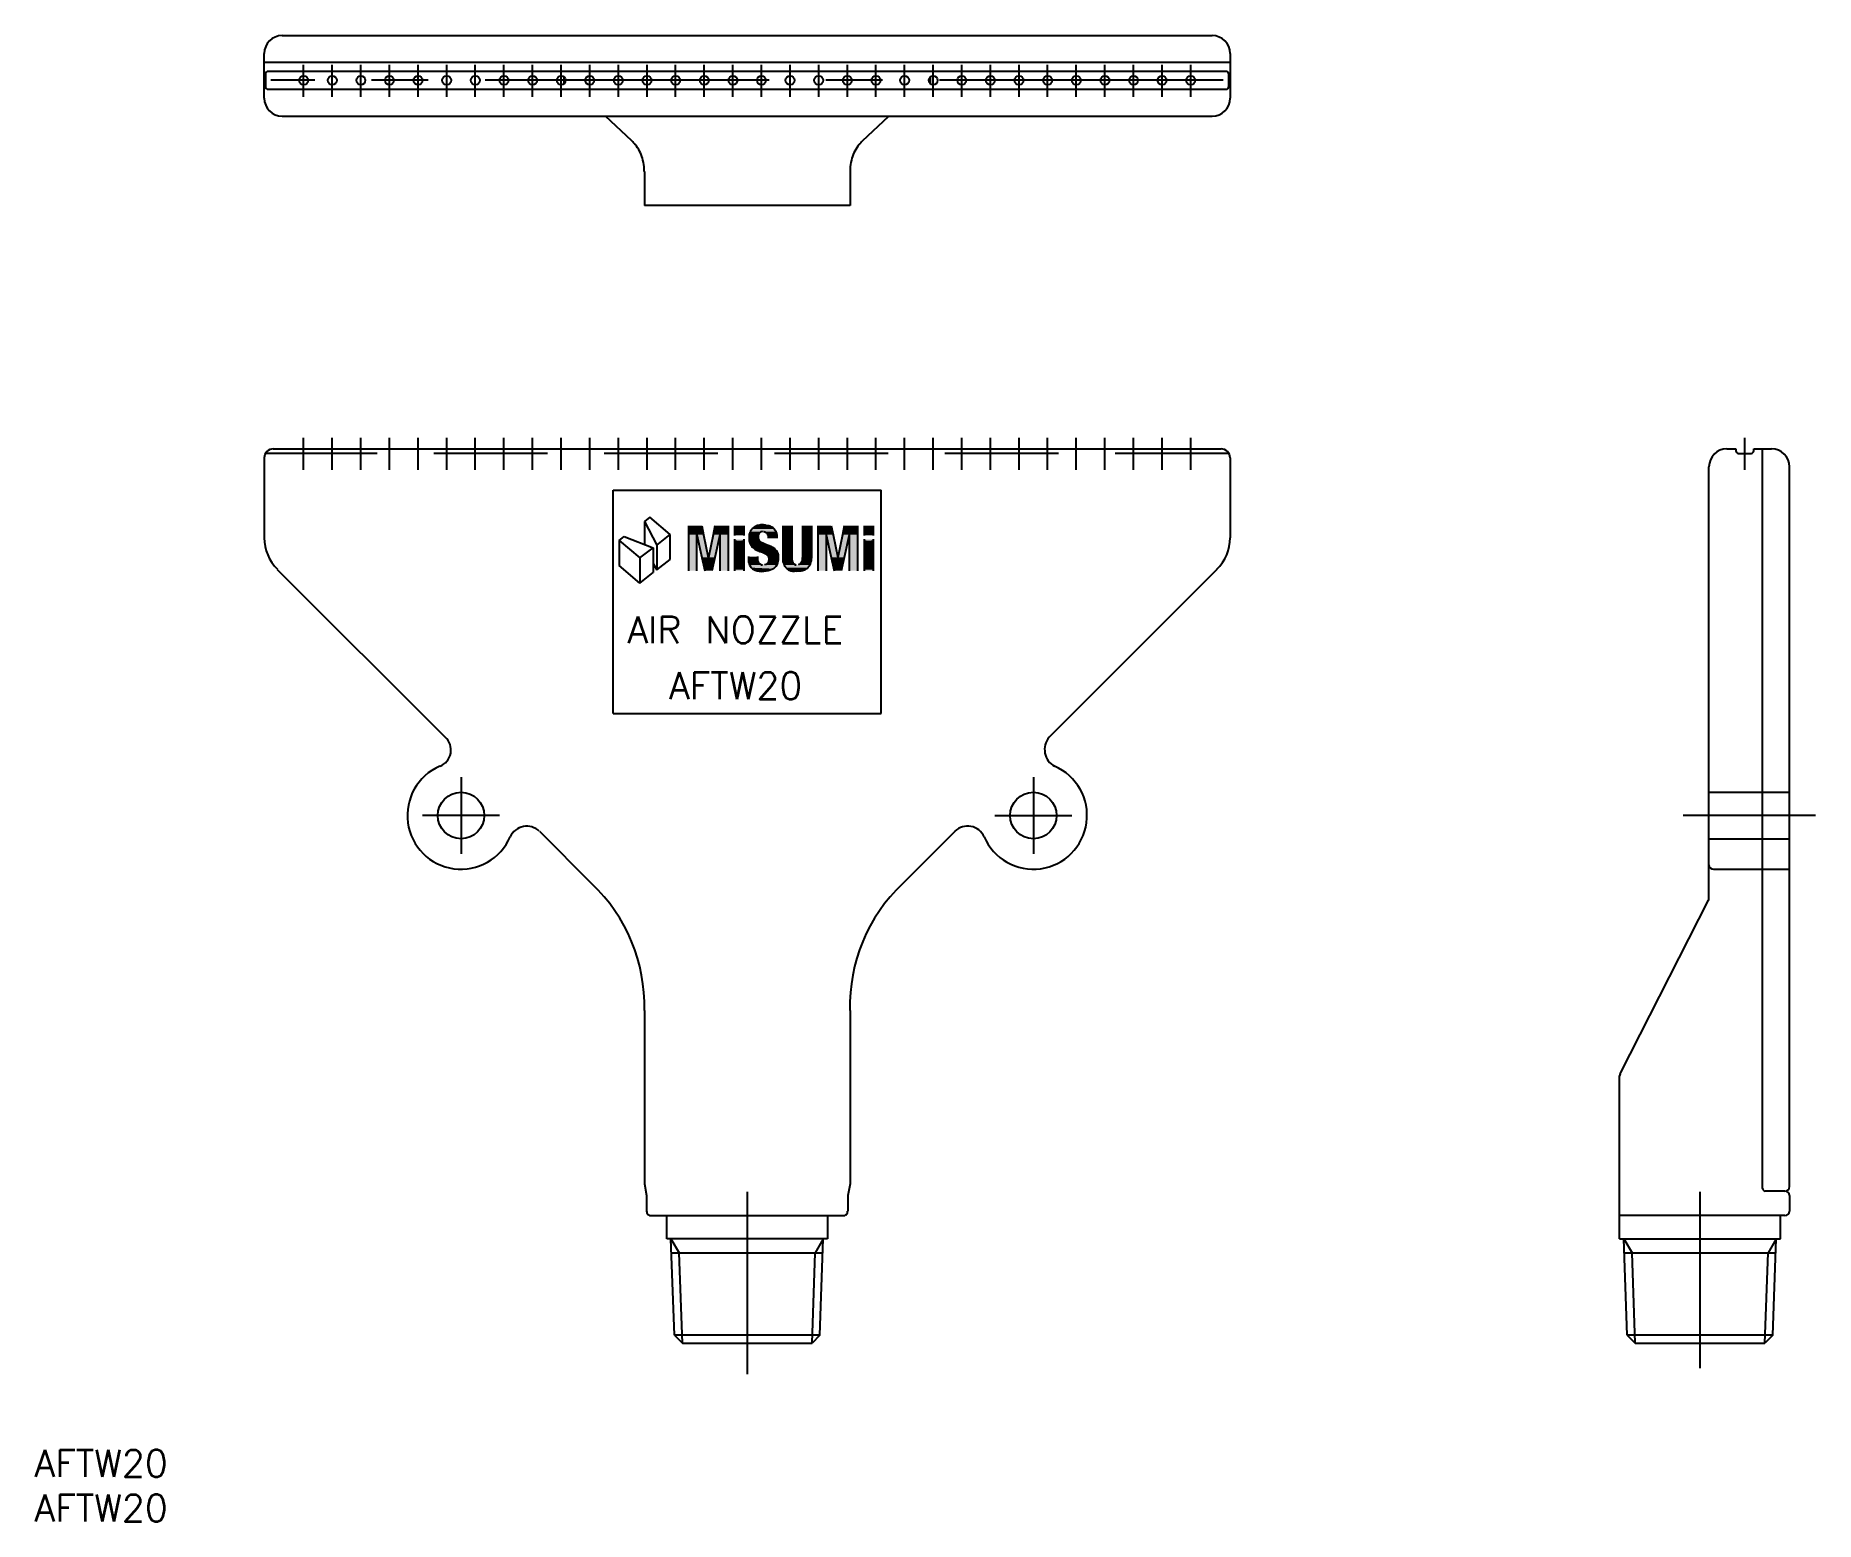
# Model space of a CAD drawing. Extents: x 0 to 199, y 0 to 166.
import ezdxf

# ---------------------------------------------------------------- set-up
doc = ezdxf.new("R2010")
doc.units = 0
doc.linetypes.add('CENTER', pattern=[50.8, 31.75, -6.35, 6.35, -6.35])
doc.linetypes.add('DASHED', pattern=[19.05, 12.7, -6.35])
doc.layers.get('0').update_dxf_attribs({"linetype": 'CONTINUOUS'})
doc.layers.add('CENTER', color=1, linetype='CENTER')
doc.styles.get("Standard").update_dxf_attribs({"font": 'txt.shx', "height": 3, "bigfont": 'bigfont.shx'})

# ---------------------------------------------------------------- blocks, each defined once
blk = doc.blocks.new('*U8')
at = {"color": 7, "linetype": 'CONTINUOUS'}
blk.add_text('AIR NOZZLE', height=3, dxfattribs=at).set_placement((66.3, 98.21))
blk = doc.blocks.new('*U9')
at = {"color": 7, "linetype": 'CONTINUOUS'}
blk.add_text('AFTW20', height=3, dxfattribs=at).set_placement((70.95, 91.96))
blk = doc.blocks.new('*U10')
at = {"color": 7, "linetype": 'CONTINUOUS'}
for p, q in [((87.59, 111.34), (87.59, 110.33)), ((87.59, 110.33), (87.59, 106.32)), ((88.52, 110.33), (88.52, 106.32)), ((88.53, 110.33), (89.1, 107.8)), ((89.1, 111.34), (89.3, 110.33)), ((89.3, 110.33), (89.82, 107.8)), ((90.35, 110.33), (89.83, 107.8)), ((90.55, 111.34), (90.35, 110.33)), ((91.11, 110.33), (90.55, 107.8)), ((91.12, 110.33), (91.12, 106.32)), ((92.05, 111.34), (92.05, 110.33)), ((92.05, 110.33), (92.05, 106.32)), ((89.1, 107.8), (89.43, 106.32)), ((90.55, 107.8), (90.22, 106.32))]:
    blk.add_line(p, q, dxfattribs=at)
for points in [[(87.59, 111.34), (87.59, 110.33), (89.3, 110.33)], [(87.59, 110.33), (87.59, 106.32), (88.52, 106.32)], [(88.53, 110.33), (89.1, 107.8), (89.82, 107.8)], [(90.35, 110.33), (89.83, 107.8), (90.55, 107.8)], [(90.55, 111.34), (90.35, 110.33), (92.05, 110.33)], [(91.12, 110.33), (91.12, 106.32), (92.05, 106.32)], [(89.1, 107.8), (89.43, 106.32), (90.22, 106.32)]]:
    blk.add_solid(points, dxfattribs=at)
at = {"color": 7, "linetype": 'CONTINUOUS', "extrusion": (0, 0, -1)}
for points in [[(-87.59, 111.34), (-89.1, 111.34), (-89.3, 110.33)], [(-87.59, 110.33), (-88.52, 110.33), (-88.52, 106.32)], [(-88.53, 110.33), (-89.3, 110.33), (-89.82, 107.8)], [(-90.35, 110.33), (-91.11, 110.33), (-90.55, 107.8)], [(-90.55, 111.34), (-92.05, 111.34), (-92.05, 110.33)], [(-91.12, 110.33), (-92.05, 110.33), (-92.05, 106.32)], [(-89.1, 107.8), (-90.55, 107.8), (-90.22, 106.32)]]:
    blk.add_solid(points, dxfattribs=at)
blk = doc.blocks.new('*U11')
at = {"color": 7, "linetype": 'CONTINUOUS'}
for p, q in [((83.67, 111.34), (83.67, 111.34)), ((83.67, 111.34), (83.67, 111.34)), ((83.67, 111.34), (83.67, 111.31)), ((83.67, 111.31), (83.67, 111.31)), ((83.67, 111.31), (83.67, 111.25)), ((83.67, 111.25), (83.67, 111.24)), ((83.67, 111.24), (83.67, 111.16)), ((83.67, 111.16), (83.67, 111.14)), ((83.67, 111.14), (83.67, 111.03)), ((83.67, 111.03), (83.67, 111.01)), ((83.67, 111.01), (83.67, 110.89)), ((83.67, 110.89), (83.67, 110.86)), ((83.67, 110.86), (83.67, 110.53)), ((83.67, 110.53), (83.67, 110.5)), ((83.67, 110.5), (83.67, 110.12)), ((83.67, 110.12), (83.67, 110.08)), ((83.67, 110.08), (83.67, 109.67)), ((83.67, 109.67), (83.67, 109.18)), ((84.68, 111.34), (84.68, 111.34)), ((84.68, 111.34), (84.68, 111.34)), ((84.68, 111.34), (84.68, 111.31)), ((84.68, 111.31), (84.68, 111.31)), ((84.68, 111.31), (84.68, 111.25)), ((84.68, 111.25), (84.68, 111.24)), ((84.68, 111.24), (84.68, 111.16)), ((84.68, 111.16), (84.68, 111.14)), ((84.68, 111.14), (84.68, 111.03)), ((84.68, 111.03), (84.68, 111.01)), ((84.68, 111.01), (84.68, 110.89)), ((84.68, 110.89), (84.68, 110.86)), ((84.68, 110.86), (84.68, 110.53)), ((84.68, 110.53), (84.68, 110.5)), ((84.68, 110.5), (84.68, 110.12)), ((84.68, 110.12), (84.68, 110.08)), ((84.68, 110.08), (84.68, 109.67)), ((84.68, 109.67), (84.68, 109.18)), ((85.87, 111.34), (85.87, 111.34)), ((85.87, 111.34), (85.87, 111.34)), ((85.87, 111.34), (85.87, 111.31)), ((85.87, 111.31), (85.87, 111.31)), ((85.87, 111.31), (85.87, 111.25)), ((85.87, 111.25), (85.87, 111.24)), ((85.87, 111.24), (85.87, 111.16)), ((85.87, 111.16), (85.87, 111.14)), ((85.87, 111.14), (85.87, 111.03)), ((85.87, 111.03), (85.87, 111.01)), ((85.87, 111.01), (85.87, 110.89)), ((85.87, 110.89), (85.87, 110.86)), ((85.87, 110.86), (85.87, 110.53)), ((85.87, 110.53), (85.87, 110.5)), ((85.87, 110.5), (85.87, 110.12)), ((85.87, 110.12), (85.87, 110.08)), ((85.87, 110.08), (85.87, 109.67)), ((85.87, 109.67), (85.87, 109.18)), ((86.88, 111.34), (86.88, 111.34)), ((86.88, 111.34), (86.88, 111.34)), ((86.88, 111.34), (86.88, 111.31)), ((86.88, 111.31), (86.88, 111.31)), ((86.88, 111.31), (86.88, 111.25)), ((86.88, 111.25), (86.88, 111.24)), ((86.88, 111.24), (86.88, 111.16)), ((86.88, 111.16), (86.88, 111.14)), ((86.88, 111.14), (86.88, 111.03)), ((86.88, 111.03), (86.88, 111.01)), ((86.88, 111.01), (86.88, 110.89)), ((86.88, 110.89), (86.88, 110.86)), ((86.88, 110.86), (86.88, 110.53)), ((86.88, 110.53), (86.88, 110.5)), ((86.88, 110.5), (86.88, 110.12)), ((86.88, 110.12), (86.88, 110.08)), ((86.88, 110.08), (86.88, 109.67)), ((86.88, 109.67), (86.88, 109.18)), ((83.67, 109.18), (83.67, 108.8)), ((83.67, 108.8), (83.67, 108.76)), ((83.67, 108.76), (83.67, 108.42)), ((83.67, 108.42), (83.67, 108.39)), ((83.67, 108.39), (83.67, 108.23)), ((83.67, 108.23), (83.67, 108.11)), ((83.67, 108.11), (83.67, 108.09)), ((83.67, 108.09), (83.67, 108)), ((83.67, 108), (83.67, 107.98)), ((83.67, 107.98), (83.67, 107.91)), ((83.67, 107.91), (83.67, 107.9)), ((83.67, 107.9), (83.67, 107.86)), ((83.67, 107.86), (83.67, 107.84)), ((83.67, 107.84), (83.67, 107.75)), ((83.67, 107.75), (83.68, 107.59)), ((83.68, 107.59), (83.69, 107.43)), ((84.68, 109.18), (84.68, 108.8)), ((84.68, 108.8), (84.68, 108.76)), ((84.68, 108.76), (84.68, 108.42)), ((84.68, 108.42), (84.68, 108.39)), ((84.68, 108.39), (84.68, 108.23)), ((84.68, 108.23), (84.68, 108.11)), ((84.68, 108.11), (84.68, 108.09)), ((84.68, 108.09), (84.68, 108)), ((84.68, 108), (84.68, 107.98)), ((84.68, 107.98), (84.68, 107.91)), ((84.68, 107.91), (84.68, 107.9)), ((84.68, 107.9), (84.68, 107.86)), ((84.68, 107.86), (84.68, 107.84)), ((84.68, 107.84), (84.69, 107.75)), ((84.69, 107.75), (84.69, 107.59)), ((84.69, 107.59), (84.72, 107.43)), ((85.84, 107.53), (85.83, 107.45)), ((85.86, 107.68), (85.84, 107.53)), ((85.87, 107.84), (85.86, 107.8)), ((85.86, 107.8), (85.86, 107.68)), ((85.87, 109.18), (85.87, 108.8)), ((85.87, 108.8), (85.87, 108.76)), ((85.87, 108.76), (85.87, 108.42)), ((85.87, 108.42), (85.87, 108.39)), ((85.87, 108.39), (85.87, 108.23)), ((85.87, 108.23), (85.87, 108.11)), ((85.87, 108.11), (85.87, 108.09)), ((85.87, 108.09), (85.87, 108)), ((85.87, 108), (85.87, 107.98)), ((85.87, 107.98), (85.87, 107.91)), ((85.87, 107.91), (85.87, 107.9)), ((85.87, 107.9), (85.87, 107.86)), ((85.87, 107.86), (85.87, 107.85)), ((85.87, 107.85), (85.87, 107.84)), ((85.87, 107.84), (85.87, 107.84)), ((86.86, 107.53), (86.85, 107.45)), ((86.87, 107.68), (86.86, 107.53)), ((86.88, 107.8), (86.87, 107.68)), ((86.88, 109.18), (86.88, 108.8)), ((86.88, 108.8), (86.88, 108.76)), ((86.88, 108.76), (86.88, 108.42)), ((86.88, 108.42), (86.88, 108.39)), ((86.88, 108.39), (86.88, 108.23)), ((86.88, 108.23), (86.88, 108.11)), ((86.88, 108.11), (86.88, 108.09)), ((86.88, 108.09), (86.88, 108)), ((86.88, 108), (86.88, 107.98)), ((86.88, 107.98), (86.88, 107.91)), ((86.88, 107.91), (86.88, 107.9)), ((86.88, 107.9), (86.88, 107.86)), ((86.88, 107.86), (86.88, 107.85)), ((86.88, 107.85), (86.88, 107.84)), ((86.88, 107.84), (86.88, 107.84)), ((86.88, 107.84), (86.88, 107.8)), ((83.69, 107.43), (83.7, 107.38)), ((83.7, 107.38), (83.74, 107.2)), ((83.74, 107.2), (83.75, 107.16)), ((83.75, 107.16), (83.79, 107.07)), ((83.79, 107.07), (83.82, 106.99)), ((83.82, 106.99), (83.82, 106.98)), ((83.82, 106.98), (83.83, 106.97)), ((83.83, 106.97), (83.84, 106.94)), ((83.84, 106.94), (83.9, 106.83)), ((83.9, 106.83), (83.95, 106.75)), ((83.95, 106.75), (84.02, 106.67)), ((84.02, 106.67), (84.08, 106.6)), ((84.08, 106.6), (84.16, 106.53)), ((84.16, 106.53), (84.23, 106.48)), ((84.23, 106.48), (84.33, 106.42)), ((84.33, 106.42), (84.4, 106.38)), ((84.4, 106.38), (84.51, 106.34)), ((84.51, 106.34), (84.59, 106.32)), ((84.59, 106.32), (84.78, 106.28)), ((84.72, 107.43), (84.73, 107.38)), ((84.73, 107.38), (84.81, 107.2)), ((84.78, 106.28), (84.98, 106.26)), ((84.81, 107.2), (84.84, 107.16)), ((84.84, 107.16), (84.93, 107.07)), ((84.93, 107.07), (85.09, 106.99)), ((85.2, 106.24), (84.98, 106.26)), ((85.09, 106.99), (85.17, 106.98)), ((85.61, 106.26), (85.2, 106.24)), ((85.52, 107.01), (85.43, 106.98)), ((85.55, 107.03), (85.52, 107.01)), ((85.67, 107.11), (85.55, 107.03)), ((85.7, 106.28), (85.61, 106.26)), ((85.77, 107.26), (85.67, 107.11)), ((85.89, 106.32), (85.7, 106.28)), ((85.83, 107.45), (85.77, 107.26)), ((85.77, 107.26), (85.77, 107.26)), ((86.01, 106.34), (85.89, 106.32)), ((86.1, 106.38), (86.01, 106.34)), ((86.19, 106.42), (86.1, 106.38)), ((86.27, 106.48), (86.19, 106.42)), ((86.36, 106.53), (86.27, 106.48)), ((86.43, 106.6), (86.36, 106.53)), ((86.5, 106.67), (86.43, 106.6)), ((86.57, 106.75), (86.5, 106.67)), ((86.63, 106.83), (86.57, 106.75)), ((86.69, 106.94), (86.63, 106.83)), ((86.7, 106.97), (86.69, 106.94)), ((86.71, 106.98), (86.7, 106.97)), ((86.73, 107.01), (86.71, 106.98)), ((86.74, 107.03), (86.73, 107.01)), ((86.76, 107.11), (86.74, 107.03)), ((86.81, 107.26), (86.76, 107.11)), ((86.85, 107.45), (86.81, 107.26)), ((86.81, 107.26), (86.81, 107.26))]:
    blk.add_line(p, q, dxfattribs=at)
for points in [[(83.67, 111.34), (83.67, 111.34), (84.68, 111.34)], [(83.67, 111.34), (83.67, 111.34), (84.68, 111.34)], [(83.67, 111.34), (83.67, 111.31), (84.68, 111.31)], [(83.67, 111.31), (83.67, 111.31), (84.68, 111.31)], [(83.67, 111.31), (83.67, 111.25), (84.68, 111.25)], [(83.67, 111.25), (83.67, 111.24), (84.68, 111.24)], [(83.67, 111.24), (83.67, 111.16), (84.68, 111.16)], [(83.67, 111.16), (83.67, 111.14), (84.68, 111.14)], [(83.67, 111.14), (83.67, 111.03), (84.68, 111.03)], [(83.67, 111.03), (83.67, 111.01), (84.68, 111.01)], [(83.67, 111.01), (83.67, 110.89), (84.68, 110.89)], [(83.67, 110.89), (83.67, 110.86), (84.68, 110.86)], [(83.67, 110.86), (83.67, 110.53), (84.68, 110.53)], [(83.67, 110.53), (83.67, 110.5), (84.68, 110.5)], [(83.67, 110.5), (83.67, 110.12), (84.68, 110.12)], [(83.67, 110.12), (83.67, 110.08), (84.68, 110.08)], [(83.67, 110.08), (83.67, 109.67), (84.68, 109.67)], [(83.67, 109.67), (83.67, 109.18), (84.68, 109.18)], [(85.87, 111.34), (85.87, 111.34), (86.88, 111.34)], [(85.87, 111.34), (85.87, 111.34), (86.88, 111.34)], [(85.87, 111.34), (85.87, 111.31), (86.88, 111.31)], [(85.87, 111.31), (85.87, 111.31), (86.88, 111.31)], [(85.87, 111.31), (85.87, 111.25), (86.88, 111.25)], [(85.87, 111.25), (85.87, 111.24), (86.88, 111.24)], [(85.87, 111.24), (85.87, 111.16), (86.88, 111.16)], [(85.87, 111.16), (85.87, 111.14), (86.88, 111.14)], [(85.87, 111.14), (85.87, 111.03), (86.88, 111.03)], [(85.87, 111.03), (85.87, 111.01), (86.88, 111.01)], [(85.87, 111.01), (85.87, 110.89), (86.88, 110.89)], [(85.87, 110.89), (85.87, 110.86), (86.88, 110.86)], [(85.87, 110.86), (85.87, 110.53), (86.88, 110.53)], [(85.87, 110.53), (85.87, 110.5), (86.88, 110.5)], [(85.87, 110.5), (85.87, 110.12), (86.88, 110.12)], [(85.87, 110.12), (85.87, 110.08), (86.88, 110.08)], [(85.87, 110.08), (85.87, 109.67), (86.88, 109.67)], [(85.87, 109.67), (85.87, 109.18), (86.88, 109.18)], [(83.67, 109.18), (83.67, 108.8), (84.68, 108.8)], [(83.67, 108.8), (83.67, 108.76), (84.68, 108.76)], [(83.67, 108.76), (83.67, 108.42), (84.68, 108.42)], [(83.67, 108.42), (83.67, 108.39), (84.68, 108.39)], [(83.67, 108.39), (83.67, 108.23), (84.68, 108.23)], [(83.67, 108.23), (83.67, 108.11), (84.68, 108.11)], [(83.67, 108.11), (83.67, 108.09), (84.68, 108.09)], [(83.67, 108.09), (83.67, 108), (84.68, 108)], [(83.67, 108), (83.67, 107.98), (84.68, 107.98)], [(83.67, 107.98), (83.67, 107.91), (84.68, 107.91)], [(83.67, 107.91), (83.67, 107.9), (84.68, 107.9)], [(83.67, 107.9), (83.67, 107.86), (84.68, 107.86)], [(83.67, 107.86), (83.67, 107.84), (84.68, 107.84)], [(83.67, 107.84), (83.67, 107.75), (84.69, 107.75)], [(83.67, 107.75), (83.68, 107.59), (84.69, 107.59)], [(83.68, 107.59), (83.69, 107.43), (84.72, 107.43)], [(85.84, 107.53), (85.83, 107.45), (86.85, 107.45)], [(85.86, 107.68), (85.84, 107.53), (86.86, 107.53)], [(85.87, 107.84), (85.86, 107.8), (86.88, 107.8)], [(85.86, 107.8), (85.86, 107.68), (86.87, 107.68)], [(85.87, 109.18), (85.87, 108.8), (86.88, 108.8)], [(85.87, 108.8), (85.87, 108.76), (86.88, 108.76)], [(85.87, 108.76), (85.87, 108.42), (86.88, 108.42)], [(85.87, 108.42), (85.87, 108.39), (86.88, 108.39)], [(85.87, 108.39), (85.87, 108.23), (86.88, 108.23)], [(85.87, 108.23), (85.87, 108.11), (86.88, 108.11)], [(85.87, 108.11), (85.87, 108.09), (86.88, 108.09)], [(85.87, 108.09), (85.87, 108), (86.88, 108)], [(85.87, 108), (85.87, 107.98), (86.88, 107.98)], [(85.87, 107.98), (85.87, 107.91), (86.88, 107.91)], [(85.87, 107.91), (85.87, 107.9), (86.88, 107.9)], [(85.87, 107.9), (85.87, 107.86), (86.88, 107.86)], [(85.87, 107.86), (85.87, 107.85), (86.88, 107.85)], [(85.87, 107.85), (85.87, 107.84), (86.88, 107.84)], [(85.87, 107.84), (85.87, 107.84), (86.88, 107.84)], [(83.69, 107.43), (83.7, 107.38), (84.73, 107.38)], [(83.7, 107.38), (83.74, 107.2), (84.81, 107.2)], [(83.74, 107.2), (83.75, 107.16), (84.84, 107.16)], [(83.75, 107.16), (83.79, 107.07), (84.93, 107.07)], [(83.79, 107.07), (83.82, 106.99), (85.09, 106.99)], [(83.82, 106.99), (83.82, 106.98), (85.17, 106.98)], [(83.82, 106.98), (83.83, 106.97), (85.32, 106.97)], [(83.83, 106.97), (83.84, 106.94), (86.69, 106.94)], [(83.84, 106.94), (83.9, 106.83), (86.63, 106.83)], [(83.9, 106.83), (83.95, 106.75), (86.57, 106.75)], [(83.95, 106.75), (84.02, 106.67), (86.5, 106.67)], [(84.02, 106.67), (84.08, 106.6), (86.43, 106.6)], [(84.08, 106.6), (84.16, 106.53), (86.36, 106.53)], [(84.16, 106.53), (84.23, 106.48), (86.27, 106.48)], [(84.23, 106.48), (84.33, 106.42), (86.19, 106.42)], [(84.33, 106.42), (84.4, 106.38), (86.1, 106.38)], [(84.4, 106.38), (84.51, 106.34), (86.01, 106.34)], [(84.51, 106.34), (84.59, 106.32), (85.89, 106.32)], [(84.59, 106.32), (84.78, 106.28), (85.7, 106.28)], [(84.78, 106.28), (84.98, 106.26), (85.61, 106.26)], [(85.43, 106.98), (85.32, 106.97), (86.7, 106.97)], [(85.52, 107.01), (85.43, 106.98), (86.71, 106.98)], [(85.55, 107.03), (85.52, 107.01), (86.73, 107.01)], [(85.67, 107.11), (85.55, 107.03), (86.74, 107.03)], [(85.77, 107.26), (85.67, 107.11), (86.76, 107.11)], [(85.83, 107.45), (85.77, 107.26), (86.81, 107.26)], [(85.77, 107.26), (85.77, 107.26), (86.81, 107.26)]]:
    blk.add_solid(points, dxfattribs=at)
at = {"color": 7, "linetype": 'CONTINUOUS', "extrusion": (0, 0, -1)}
for points in [[(-83.67, 111.34), (-84.68, 111.34), (-84.68, 111.34)], [(-83.67, 111.34), (-84.68, 111.34), (-84.68, 111.34)], [(-83.67, 111.34), (-84.68, 111.34), (-84.68, 111.31)], [(-83.67, 111.31), (-84.68, 111.31), (-84.68, 111.31)], [(-83.67, 111.31), (-84.68, 111.31), (-84.68, 111.25)], [(-83.67, 111.25), (-84.68, 111.25), (-84.68, 111.24)], [(-83.67, 111.24), (-84.68, 111.24), (-84.68, 111.16)], [(-83.67, 111.16), (-84.68, 111.16), (-84.68, 111.14)], [(-83.67, 111.14), (-84.68, 111.14), (-84.68, 111.03)], [(-83.67, 111.03), (-84.68, 111.03), (-84.68, 111.01)], [(-83.67, 111.01), (-84.68, 111.01), (-84.68, 110.89)], [(-83.67, 110.89), (-84.68, 110.89), (-84.68, 110.86)], [(-83.67, 110.86), (-84.68, 110.86), (-84.68, 110.53)], [(-83.67, 110.53), (-84.68, 110.53), (-84.68, 110.5)], [(-83.67, 110.5), (-84.68, 110.5), (-84.68, 110.12)], [(-83.67, 110.12), (-84.68, 110.12), (-84.68, 110.08)], [(-83.67, 110.08), (-84.68, 110.08), (-84.68, 109.67)], [(-83.67, 109.67), (-84.68, 109.67), (-84.68, 109.18)], [(-85.87, 111.34), (-86.88, 111.34), (-86.88, 111.34)], [(-85.87, 111.34), (-86.88, 111.34), (-86.88, 111.34)], [(-85.87, 111.34), (-86.88, 111.34), (-86.88, 111.31)], [(-85.87, 111.31), (-86.88, 111.31), (-86.88, 111.31)], [(-85.87, 111.31), (-86.88, 111.31), (-86.88, 111.25)], [(-85.87, 111.25), (-86.88, 111.25), (-86.88, 111.24)], [(-85.87, 111.24), (-86.88, 111.24), (-86.88, 111.16)], [(-85.87, 111.16), (-86.88, 111.16), (-86.88, 111.14)], [(-85.87, 111.14), (-86.88, 111.14), (-86.88, 111.03)], [(-85.87, 111.03), (-86.88, 111.03), (-86.88, 111.01)], [(-85.87, 111.01), (-86.88, 111.01), (-86.88, 110.89)], [(-85.87, 110.89), (-86.88, 110.89), (-86.88, 110.86)], [(-85.87, 110.86), (-86.88, 110.86), (-86.88, 110.53)], [(-85.87, 110.53), (-86.88, 110.53), (-86.88, 110.5)], [(-85.87, 110.5), (-86.88, 110.5), (-86.88, 110.12)], [(-85.87, 110.12), (-86.88, 110.12), (-86.88, 110.08)], [(-85.87, 110.08), (-86.88, 110.08), (-86.88, 109.67)], [(-85.87, 109.67), (-86.88, 109.67), (-86.88, 109.18)], [(-83.67, 109.18), (-84.68, 109.18), (-84.68, 108.8)], [(-83.67, 108.8), (-84.68, 108.8), (-84.68, 108.76)], [(-83.67, 108.76), (-84.68, 108.76), (-84.68, 108.42)], [(-83.67, 108.42), (-84.68, 108.42), (-84.68, 108.39)], [(-83.67, 108.39), (-84.68, 108.39), (-84.68, 108.23)], [(-83.67, 108.23), (-84.68, 108.23), (-84.68, 108.11)], [(-83.67, 108.11), (-84.68, 108.11), (-84.68, 108.09)], [(-83.67, 108.09), (-84.68, 108.09), (-84.68, 108)], [(-83.67, 108), (-84.68, 108), (-84.68, 107.98)], [(-83.67, 107.98), (-84.68, 107.98), (-84.68, 107.91)], [(-83.67, 107.91), (-84.68, 107.91), (-84.68, 107.9)], [(-83.67, 107.9), (-84.68, 107.9), (-84.68, 107.86)], [(-83.67, 107.86), (-84.68, 107.86), (-84.68, 107.84)], [(-83.67, 107.84), (-84.68, 107.84), (-84.69, 107.75)], [(-83.67, 107.75), (-84.69, 107.75), (-84.69, 107.59)], [(-83.68, 107.59), (-84.69, 107.59), (-84.72, 107.43)], [(-85.84, 107.53), (-86.86, 107.53), (-86.85, 107.45)], [(-85.86, 107.8), (-86.88, 107.8), (-86.87, 107.68)], [(-85.86, 107.68), (-86.87, 107.68), (-86.86, 107.53)], [(-85.87, 109.18), (-86.88, 109.18), (-86.88, 108.8)], [(-85.87, 108.8), (-86.88, 108.8), (-86.88, 108.76)], [(-85.87, 108.76), (-86.88, 108.76), (-86.88, 108.42)], [(-85.87, 108.42), (-86.88, 108.42), (-86.88, 108.39)], [(-85.87, 108.39), (-86.88, 108.39), (-86.88, 108.23)], [(-85.87, 108.23), (-86.88, 108.23), (-86.88, 108.11)], [(-85.87, 108.11), (-86.88, 108.11), (-86.88, 108.09)], [(-85.87, 108.09), (-86.88, 108.09), (-86.88, 108)], [(-85.87, 108), (-86.88, 108), (-86.88, 107.98)], [(-85.87, 107.98), (-86.88, 107.98), (-86.88, 107.91)], [(-85.87, 107.91), (-86.88, 107.91), (-86.88, 107.9)], [(-85.87, 107.9), (-86.88, 107.9), (-86.88, 107.86)], [(-85.87, 107.86), (-86.88, 107.86), (-86.88, 107.85)], [(-85.87, 107.85), (-86.88, 107.85), (-86.88, 107.84)], [(-85.87, 107.84), (-86.88, 107.84), (-86.88, 107.84)], [(-85.87, 107.84), (-86.88, 107.84), (-86.88, 107.8)], [(-83.69, 107.43), (-84.72, 107.43), (-84.73, 107.38)], [(-83.7, 107.38), (-84.73, 107.38), (-84.81, 107.2)], [(-83.74, 107.2), (-84.81, 107.2), (-84.84, 107.16)], [(-83.75, 107.16), (-84.84, 107.16), (-84.93, 107.07)], [(-83.79, 107.07), (-84.93, 107.07), (-85.09, 106.99)], [(-83.82, 106.99), (-85.09, 106.99), (-85.17, 106.98)], [(-83.82, 106.98), (-85.17, 106.98), (-85.32, 106.97)], [(-83.83, 106.97), (-86.7, 106.97), (-86.69, 106.94)], [(-83.84, 106.94), (-86.69, 106.94), (-86.63, 106.83)], [(-83.9, 106.83), (-86.63, 106.83), (-86.57, 106.75)], [(-83.95, 106.75), (-86.57, 106.75), (-86.5, 106.67)], [(-84.02, 106.67), (-86.5, 106.67), (-86.43, 106.6)], [(-84.08, 106.6), (-86.43, 106.6), (-86.36, 106.53)], [(-84.16, 106.53), (-86.36, 106.53), (-86.27, 106.48)], [(-84.23, 106.48), (-86.27, 106.48), (-86.19, 106.42)], [(-84.33, 106.42), (-86.19, 106.42), (-86.1, 106.38)], [(-84.4, 106.38), (-86.1, 106.38), (-86.01, 106.34)], [(-84.51, 106.34), (-86.01, 106.34), (-85.89, 106.32)], [(-84.59, 106.32), (-85.89, 106.32), (-85.7, 106.28)], [(-84.78, 106.28), (-85.7, 106.28), (-85.61, 106.26)], [(-84.98, 106.26), (-85.61, 106.26), (-85.2, 106.24)], [(-85.43, 106.98), (-86.71, 106.98), (-86.7, 106.97)], [(-85.52, 107.01), (-86.73, 107.01), (-86.71, 106.98)], [(-85.55, 107.03), (-86.74, 107.03), (-86.73, 107.01)], [(-85.67, 107.11), (-86.76, 107.11), (-86.74, 107.03)], [(-85.77, 107.26), (-86.81, 107.26), (-86.81, 107.26)], [(-85.77, 107.26), (-86.81, 107.26), (-86.76, 107.11)], [(-85.83, 107.45), (-86.85, 107.45), (-86.81, 107.26)]]:
    blk.add_solid(points, dxfattribs=at)
blk = doc.blocks.new('*U12')
at = {"color": 7, "linetype": 'CONTINUOUS'}
for p, q in [((79.92, 110.21), (79.91, 110.14)), ((79.91, 110.14), (79.91, 110.12)), ((79.91, 110.12), (79.91, 110.09)), ((79.91, 110.09), (79.91, 110.02)), ((79.91, 110.02), (79.91, 110.01)), ((79.91, 110.01), (79.91, 109.96)), ((79.91, 109.96), (79.91, 109.93)), ((79.91, 109.93), (79.91, 109.88)), ((79.91, 109.88), (79.91, 109.83)), ((79.91, 109.83), (79.92, 109.76)), ((79.94, 110.35), (79.92, 110.21)), ((79.92, 109.76), (79.93, 109.66)), ((79.93, 109.66), (79.93, 109.65)), ((79.93, 109.65), (79.95, 109.56)), ((79.97, 110.48), (79.94, 110.35)), ((79.94, 110.35), (79.94, 110.35)), ((79.95, 109.56), (79.96, 109.48)), ((79.96, 109.48), (79.97, 109.47)), ((79.98, 110.55), (79.97, 110.48)), ((79.97, 109.47), (79.99, 109.43)), ((80, 110.58), (79.98, 110.55)), ((80.03, 110.66), (80, 110.58)), ((80.04, 110.7), (80.03, 110.66)), ((80.06, 110.73), (80.04, 110.7)), ((80.04, 110.7), (80.04, 110.7)), ((80.13, 110.85), (80.06, 110.73)), ((80.15, 110.89), (80.13, 110.85)), ((80.24, 110.99), (80.15, 110.89)), ((80.26, 111.03), (80.24, 110.99)), ((80.37, 111.12), (80.26, 111.03)), ((80.4, 111.14), (80.37, 111.12)), ((80.52, 111.22), (80.4, 111.14)), ((80.56, 111.24), (80.52, 111.22)), ((80.68, 111.3), (80.56, 111.24)), ((80.73, 111.32), (80.68, 111.3)), ((80.85, 111.36), (80.73, 111.32)), ((80.91, 111.38), (80.85, 111.36)), ((81.12, 111.42), (80.91, 111.38)), ((80.95, 110.35), (80.92, 110.21)), ((80.92, 110.21), (80.92, 110.14)), ((80.92, 110.14), (80.92, 110.12)), ((80.92, 110.12), (80.92, 110.09)), ((80.92, 110.09), (80.92, 110.02)), ((80.92, 110.02), (80.92, 110.01)), ((80.92, 110.01), (80.93, 109.96)), ((80.93, 109.96), (80.94, 109.93)), ((80.94, 109.93), (80.95, 109.88)), ((81, 110.48), (80.95, 110.35)), ((80.95, 110.35), (80.95, 110.35)), ((80.95, 109.88), (80.97, 109.83)), ((80.97, 109.83), (80.99, 109.76)), ((80.99, 109.76), (81.07, 109.66)), ((81.07, 110.55), (81, 110.48)), ((81.1, 110.58), (81.07, 110.55)), ((81.07, 109.66), (81.08, 109.65)), ((81.08, 109.65), (81.19, 109.56)), ((81.23, 110.66), (81.1, 110.58)), ((81.23, 111.43), (81.12, 111.42)), ((81.19, 109.56), (81.33, 109.48)), ((81.34, 111.44), (81.23, 111.43)), ((81.4, 110.7), (81.23, 110.66)), ((81.33, 109.48), (81.35, 109.47)), ((81.44, 111.44), (81.34, 111.44)), ((81.35, 109.47), (81.44, 109.43)), ((81.45, 111.44), (81.44, 111.44)), ((81.51, 111.44), (81.45, 111.44)), ((81.51, 111.44), (81.55, 111.44)), ((81.54, 110.7), (81.56, 110.69)), ((81.55, 111.44), (81.73, 111.43)), ((81.56, 110.69), (81.69, 110.67)), ((81.69, 110.67), (81.83, 110.6)), ((81.73, 111.43), (81.78, 111.42)), ((81.78, 111.42), (82, 111.38)), ((81.83, 110.6), (81.91, 110.51)), ((81.91, 110.51), (81.92, 110.49)), ((81.92, 110.49), (81.99, 110.34)), ((81.99, 110.34), (82, 110.31)), ((82, 111.38), (82.12, 111.36)), ((82, 110.31), (82.03, 110.16)), ((82.03, 110.16), (82.04, 110.09)), ((82.04, 110.09), (82.04, 110.06)), ((82.04, 110.06), (82.04, 109.99)), ((82.04, 109.99), (82.04, 109.95)), ((82.12, 111.36), (82.23, 111.32)), ((82.23, 111.32), (82.29, 111.3)), ((82.29, 111.3), (82.4, 111.24)), ((82.4, 111.24), (82.45, 111.22)), ((82.45, 111.22), (82.56, 111.14)), ((82.56, 111.14), (82.59, 111.12)), ((82.59, 111.12), (82.69, 111.03)), ((82.69, 111.03), (82.72, 110.99)), ((82.72, 110.99), (82.8, 110.89)), ((82.8, 110.89), (82.82, 110.85)), ((82.82, 110.85), (82.89, 110.73)), ((82.89, 110.73), (82.9, 110.7)), ((82.9, 110.7), (82.91, 110.7)), ((82.91, 110.7), (82.91, 110.69)), ((82.91, 110.69), (82.91, 110.67)), ((82.91, 110.67), (82.94, 110.6)), ((82.94, 110.6), (82.97, 110.51)), ((82.97, 110.51), (82.97, 110.49)), ((82.97, 110.49), (83, 110.34)), ((83, 110.34), (83, 110.31)), ((83, 110.31), (83.01, 110.16)), ((83.01, 110.16), (83.02, 110.09)), ((83.02, 110.09), (83.02, 110.06)), ((83.02, 110.06), (83.02, 109.99)), ((83.02, 109.99), (83.02, 109.95)), ((79.84, 107.89), (79.83, 107.88)), ((79.83, 107.88), (79.83, 107.85)), ((79.83, 107.85), (79.83, 107.84)), ((79.83, 107.84), (79.83, 107.78)), ((79.83, 107.78), (79.83, 107.75)), ((79.83, 107.75), (79.83, 107.74)), ((79.83, 107.74), (79.83, 107.69)), ((79.83, 107.69), (79.83, 107.68)), ((79.83, 107.68), (79.84, 107.64)), ((79.84, 107.89), (79.84, 107.89)), ((79.84, 107.64), (79.84, 107.53)), ((79.84, 107.53), (79.84, 107.52)), ((79.84, 107.52), (79.86, 107.33)), ((79.99, 109.43), (79.99, 109.42)), ((79.99, 109.42), (80, 109.4)), ((80, 109.4), (80.03, 109.34)), ((80.03, 109.34), (80.06, 109.25)), ((80.06, 109.25), (80.09, 109.19)), ((80.09, 109.19), (80.1, 109.18)), ((80.1, 109.18), (80.15, 109.12)), ((80.15, 109.12), (80.16, 109.1)), ((80.16, 109.1), (80.17, 109.09)), ((80.17, 109.09), (80.2, 109.05)), ((80.2, 109.05), (80.27, 108.96)), ((80.27, 108.96), (80.29, 108.94)), ((80.29, 108.94), (80.49, 108.79)), ((80.49, 108.79), (80.56, 108.73)), ((80.56, 108.73), (80.85, 108.59)), ((80.84, 107.89), (80.85, 107.89)), ((80.85, 108.59), (80.91, 108.56)), ((80.85, 107.89), (80.85, 107.88)), ((80.85, 107.88), (80.85, 107.85)), ((80.85, 107.85), (80.85, 107.84)), ((80.85, 107.84), (80.85, 107.78)), ((80.85, 107.78), (80.85, 107.75)), ((80.85, 107.75), (80.85, 107.74)), ((80.85, 107.74), (80.85, 107.69)), ((80.85, 107.69), (80.85, 107.68)), ((80.85, 107.68), (80.85, 107.64)), ((80.85, 107.64), (80.86, 107.53)), ((80.86, 107.53), (80.86, 107.52)), ((80.86, 107.52), (80.9, 107.33)), ((80.91, 108.56), (81.11, 108.48)), ((81.11, 108.48), (81.22, 108.45)), ((81.22, 108.45), (81.3, 108.42)), ((81.3, 108.42), (81.4, 108.38)), ((81.4, 108.38), (81.58, 108.31)), ((81.44, 109.43), (81.46, 109.42)), ((81.46, 109.42), (81.51, 109.4)), ((81.51, 109.4), (81.66, 109.34)), ((81.58, 108.31), (81.79, 108.2)), ((81.66, 109.34), (81.85, 109.25)), ((81.79, 108.2), (81.87, 108.14)), ((81.85, 109.25), (82.01, 109.19)), ((81.87, 108.14), (81.95, 108.07)), ((81.95, 108.07), (82.05, 107.93)), ((82.01, 109.19), (82.03, 109.18)), ((82.03, 109.18), (82.17, 109.12)), ((82.05, 107.93), (82.07, 107.86)), ((82.07, 107.86), (82.1, 107.79)), ((82.12, 107.53), (82.09, 107.36)), ((82.1, 107.79), (82.1, 107.77)), ((82.1, 107.77), (82.11, 107.76)), ((82.11, 107.76), (82.11, 107.72)), ((82.11, 107.72), (82.12, 107.66)), ((82.12, 107.66), (82.12, 107.61)), ((82.12, 107.61), (82.12, 107.59)), ((82.12, 107.59), (82.12, 107.53)), ((82.17, 109.12), (82.21, 109.1)), ((82.21, 109.1), (82.23, 109.09)), ((82.23, 109.09), (82.32, 109.05)), ((82.32, 109.05), (82.48, 108.96)), ((82.48, 108.96), (82.52, 108.94)), ((82.52, 108.94), (82.75, 108.79)), ((82.75, 108.79), (82.8, 108.73)), ((82.8, 108.73), (82.94, 108.59)), ((82.94, 108.59), (82.96, 108.56)), ((82.96, 108.56), (83.01, 108.48)), ((83.01, 108.48), (83.03, 108.45)), ((83.03, 108.45), (83.05, 108.42)), ((83.05, 108.42), (83.07, 108.38)), ((83.07, 108.38), (83.09, 108.31)), ((83.09, 108.31), (83.13, 108.2)), ((83.13, 108.2), (83.15, 108.14)), ((83.16, 107.53), (83.14, 107.36)), ((83.15, 108.14), (83.15, 108.07)), ((83.15, 108.07), (83.17, 107.93)), ((83.17, 107.59), (83.16, 107.53)), ((83.17, 107.93), (83.18, 107.86)), ((83.18, 107.66), (83.17, 107.61)), ((83.17, 107.61), (83.17, 107.59)), ((83.18, 107.86), (83.18, 107.79)), ((83.18, 107.79), (83.18, 107.77)), ((83.18, 107.77), (83.18, 107.76)), ((83.18, 107.76), (83.18, 107.72)), ((83.18, 107.72), (83.18, 107.66)), ((79.86, 107.33), (79.86, 107.32)), ((79.86, 107.32), (79.9, 107.18)), ((79.9, 107.18), (79.91, 107.13)), ((79.91, 107.13), (79.93, 107.07)), ((79.93, 107.07), (79.96, 106.99)), ((79.96, 106.99), (79.96, 106.98)), ((79.96, 106.98), (79.97, 106.97)), ((79.97, 106.97), (79.97, 106.96)), ((79.97, 106.96), (79.97, 106.96)), ((79.97, 106.96), (80.06, 106.8)), ((80.06, 106.8), (80.06, 106.8)), ((80.06, 106.8), (80.16, 106.66)), ((80.16, 106.66), (80.16, 106.66)), ((80.16, 106.66), (80.28, 106.54)), ((80.28, 106.54), (80.29, 106.54)), ((80.29, 106.54), (80.44, 106.44)), ((80.44, 106.44), (80.44, 106.44)), ((80.44, 106.44), (80.61, 106.36)), ((80.61, 106.36), (80.61, 106.36)), ((80.61, 106.36), (80.81, 106.3)), ((80.81, 106.3), (80.82, 106.3)), ((80.82, 106.3), (81.04, 106.26)), ((80.9, 107.33), (80.91, 107.32)), ((80.91, 107.32), (80.98, 107.18)), ((80.98, 107.18), (81.04, 107.13)), ((81.04, 107.13), (81.1, 107.07)), ((81.04, 106.26), (81.05, 106.26)), ((81.05, 106.26), (81.3, 106.24)), ((81.1, 107.07), (81.27, 106.99)), ((81.27, 106.99), (81.41, 106.98)), ((81.57, 106.24), (81.3, 106.24)), ((81.3, 106.24), (81.3, 106.24)), ((81.81, 106.26), (81.57, 106.24)), ((81.78, 107.02), (81.64, 106.98)), ((81.9, 107.09), (81.78, 107.02)), ((81.82, 106.26), (81.81, 106.26)), ((82.05, 106.3), (81.82, 106.26)), ((81.96, 107.15), (81.9, 107.09)), ((82.02, 107.2), (81.96, 107.15)), ((82.09, 107.35), (82.02, 107.2)), ((82.26, 106.36), (82.05, 106.3)), ((82.05, 106.3), (82.05, 106.3)), ((82.09, 107.36), (82.09, 107.35)), ((82.46, 106.44), (82.26, 106.36)), ((82.26, 106.36), (82.26, 106.36)), ((82.63, 106.54), (82.46, 106.44)), ((82.46, 106.44), (82.46, 106.44)), ((82.78, 106.66), (82.63, 106.54)), ((82.63, 106.54), (82.63, 106.54)), ((82.91, 106.8), (82.78, 106.66)), ((82.78, 106.66), (82.78, 106.66)), ((83.01, 106.96), (82.91, 106.8)), ((82.91, 106.8), (82.91, 106.8)), ((83.02, 106.98), (83.01, 106.97)), ((83.01, 106.97), (83.01, 106.96)), ((83.01, 106.96), (83.01, 106.96)), ((83.04, 107.02), (83.02, 106.98)), ((83.07, 107.09), (83.04, 107.02)), ((83.09, 107.15), (83.07, 107.09)), ((83.1, 107.2), (83.09, 107.15)), ((83.14, 107.35), (83.1, 107.2)), ((83.14, 107.36), (83.14, 107.35))]:
    blk.add_line(p, q, dxfattribs=at)
for points in [[(79.92, 110.21), (79.91, 110.14), (80.92, 110.14)], [(79.91, 110.14), (79.91, 110.12), (80.92, 110.12)], [(79.91, 110.12), (79.91, 110.09), (80.92, 110.09)], [(79.91, 110.09), (79.91, 110.02), (80.92, 110.02)], [(79.91, 110.02), (79.91, 110.01), (80.92, 110.01)], [(79.91, 110.01), (79.91, 109.96), (80.93, 109.96)], [(79.91, 109.96), (79.91, 109.93), (80.94, 109.93)], [(79.91, 109.93), (79.91, 109.88), (80.95, 109.88)], [(79.91, 109.88), (79.91, 109.83), (80.97, 109.83)], [(79.91, 109.83), (79.92, 109.76), (80.99, 109.76)], [(79.94, 110.35), (79.92, 110.21), (80.92, 110.21)], [(79.92, 109.76), (79.93, 109.66), (81.07, 109.66)], [(79.93, 109.66), (79.93, 109.65), (81.08, 109.65)], [(79.93, 109.65), (79.95, 109.56), (81.19, 109.56)], [(79.97, 110.48), (79.94, 110.35), (80.95, 110.35)], [(79.94, 110.35), (79.94, 110.35), (80.95, 110.35)], [(79.95, 109.56), (79.96, 109.48), (81.33, 109.48)], [(79.96, 109.48), (79.97, 109.47), (81.35, 109.47)], [(79.98, 110.55), (79.97, 110.48), (81, 110.48)], [(79.97, 109.47), (79.99, 109.43), (81.44, 109.43)], [(80, 110.58), (79.98, 110.55), (81.07, 110.55)], [(80.03, 110.66), (80, 110.58), (81.1, 110.58)], [(80.04, 110.7), (80.03, 110.66), (81.23, 110.66)], [(80.06, 110.73), (80.04, 110.7), (82.9, 110.7)], [(80.04, 110.7), (80.04, 110.7), (81.4, 110.7)], [(80.13, 110.85), (80.06, 110.73), (82.89, 110.73)], [(80.15, 110.89), (80.13, 110.85), (82.82, 110.85)], [(80.24, 110.99), (80.15, 110.89), (82.8, 110.89)], [(80.26, 111.03), (80.24, 110.99), (82.72, 110.99)], [(80.37, 111.12), (80.26, 111.03), (82.69, 111.03)], [(80.4, 111.14), (80.37, 111.12), (82.59, 111.12)], [(80.52, 111.22), (80.4, 111.14), (82.56, 111.14)], [(80.56, 111.24), (80.52, 111.22), (82.45, 111.22)], [(80.68, 111.3), (80.56, 111.24), (82.4, 111.24)], [(80.73, 111.32), (80.68, 111.3), (82.29, 111.3)], [(80.85, 111.36), (80.73, 111.32), (82.23, 111.32)], [(80.91, 111.38), (80.85, 111.36), (82.12, 111.36)], [(81.12, 111.42), (80.91, 111.38), (82, 111.38)], [(81.23, 111.43), (81.12, 111.42), (81.78, 111.42)], [(81.34, 111.44), (81.23, 111.43), (81.73, 111.43)], [(81.44, 111.44), (81.34, 111.44), (81.55, 111.44)], [(81.45, 111.44), (81.44, 111.44), (81.51, 111.44)], [(81.52, 110.7), (81.54, 110.7), (82.91, 110.7)], [(81.54, 110.7), (81.56, 110.69), (82.91, 110.69)], [(81.56, 110.69), (81.69, 110.67), (82.91, 110.67)], [(81.69, 110.67), (81.83, 110.6), (82.94, 110.6)], [(81.83, 110.6), (81.91, 110.51), (82.97, 110.51)], [(81.91, 110.51), (81.92, 110.49), (82.97, 110.49)], [(81.92, 110.49), (81.99, 110.34), (83, 110.34)], [(81.99, 110.34), (82, 110.31), (83, 110.31)], [(82, 110.31), (82.03, 110.16), (83.01, 110.16)], [(82.03, 110.16), (82.04, 110.09), (83.02, 110.09)], [(82.04, 110.09), (82.04, 110.06), (83.02, 110.06)], [(82.04, 110.06), (82.04, 109.99), (83.02, 109.99)], [(82.04, 109.99), (82.04, 109.95), (83.02, 109.95)], [(79.84, 107.89), (79.83, 107.88), (80.85, 107.88)], [(79.83, 107.88), (79.83, 107.85), (80.85, 107.85)], [(79.83, 107.85), (79.83, 107.84), (80.85, 107.84)], [(79.83, 107.84), (79.83, 107.78), (80.85, 107.78)], [(79.83, 107.78), (79.83, 107.75), (80.85, 107.75)], [(79.83, 107.75), (79.83, 107.74), (80.85, 107.74)], [(79.83, 107.74), (79.83, 107.69), (80.85, 107.69)], [(79.83, 107.69), (79.83, 107.68), (80.85, 107.68)], [(79.83, 107.68), (79.84, 107.64), (80.85, 107.64)], [(79.84, 107.89), (79.84, 107.89), (80.85, 107.89)], [(79.84, 107.64), (79.84, 107.53), (80.86, 107.53)], [(79.84, 107.53), (79.84, 107.52), (80.86, 107.52)], [(79.84, 107.52), (79.86, 107.33), (80.9, 107.33)], [(79.99, 109.43), (79.99, 109.42), (81.46, 109.42)], [(79.99, 109.42), (80, 109.4), (81.51, 109.4)], [(80, 109.4), (80.03, 109.34), (81.66, 109.34)], [(80.03, 109.34), (80.06, 109.25), (81.85, 109.25)], [(80.06, 109.25), (80.09, 109.19), (82.01, 109.19)], [(80.09, 109.19), (80.1, 109.18), (82.03, 109.18)], [(80.1, 109.18), (80.15, 109.12), (82.17, 109.12)], [(80.15, 109.12), (80.16, 109.1), (82.21, 109.1)], [(80.16, 109.1), (80.17, 109.09), (82.23, 109.09)], [(80.17, 109.09), (80.2, 109.05), (82.32, 109.05)], [(80.2, 109.05), (80.27, 108.96), (82.48, 108.96)], [(80.27, 108.96), (80.29, 108.94), (82.52, 108.94)], [(80.29, 108.94), (80.49, 108.79), (82.75, 108.79)], [(80.49, 108.79), (80.56, 108.73), (82.8, 108.73)], [(80.56, 108.73), (80.85, 108.59), (82.94, 108.59)], [(80.85, 108.59), (80.91, 108.56), (82.96, 108.56)], [(80.91, 108.56), (81.11, 108.48), (83.01, 108.48)], [(81.11, 108.48), (81.22, 108.45), (83.03, 108.45)], [(81.22, 108.45), (81.3, 108.42), (83.05, 108.42)], [(81.3, 108.42), (81.4, 108.38), (83.07, 108.38)], [(81.4, 108.38), (81.58, 108.31), (83.09, 108.31)], [(81.58, 108.31), (81.79, 108.2), (83.13, 108.2)], [(81.79, 108.2), (81.87, 108.14), (83.15, 108.14)], [(81.87, 108.14), (81.95, 108.07), (83.15, 108.07)], [(81.95, 108.07), (82.05, 107.93), (83.17, 107.93)], [(82.05, 107.93), (82.07, 107.86), (83.18, 107.86)], [(82.07, 107.86), (82.1, 107.79), (83.18, 107.79)], [(82.12, 107.53), (82.09, 107.36), (83.14, 107.36)], [(82.1, 107.79), (82.1, 107.77), (83.18, 107.77)], [(82.1, 107.77), (82.11, 107.76), (83.18, 107.76)], [(82.11, 107.76), (82.11, 107.72), (83.18, 107.72)], [(82.11, 107.72), (82.12, 107.66), (83.18, 107.66)], [(82.12, 107.66), (82.12, 107.61), (83.17, 107.61)], [(82.12, 107.61), (82.12, 107.59), (83.17, 107.59)], [(82.12, 107.59), (82.12, 107.53), (83.16, 107.53)], [(79.86, 107.33), (79.86, 107.32), (80.91, 107.32)], [(79.86, 107.32), (79.9, 107.18), (80.98, 107.18)], [(79.9, 107.18), (79.91, 107.13), (81.04, 107.13)], [(79.91, 107.13), (79.93, 107.07), (81.1, 107.07)], [(79.93, 107.07), (79.96, 106.99), (81.27, 106.99)], [(79.96, 106.99), (79.96, 106.98), (81.41, 106.98)], [(79.96, 106.98), (79.97, 106.97), (81.49, 106.97)], [(79.97, 106.97), (79.97, 106.96), (83.01, 106.96)], [(79.97, 106.96), (79.97, 106.96), (83.01, 106.96)], [(79.97, 106.96), (80.06, 106.8), (82.91, 106.8)], [(80.06, 106.8), (80.06, 106.8), (82.91, 106.8)], [(80.06, 106.8), (80.16, 106.66), (82.78, 106.66)], [(80.16, 106.66), (80.16, 106.66), (82.78, 106.66)], [(80.16, 106.66), (80.28, 106.54), (82.63, 106.54)], [(80.28, 106.54), (80.29, 106.54), (82.63, 106.54)], [(80.29, 106.54), (80.44, 106.44), (82.46, 106.44)], [(80.44, 106.44), (80.44, 106.44), (82.46, 106.44)], [(80.44, 106.44), (80.61, 106.36), (82.26, 106.36)], [(80.61, 106.36), (80.61, 106.36), (82.26, 106.36)], [(80.61, 106.36), (80.81, 106.3), (82.05, 106.3)], [(80.81, 106.3), (80.82, 106.3), (82.05, 106.3)], [(80.82, 106.3), (81.04, 106.26), (81.82, 106.26)], [(81.04, 106.26), (81.05, 106.26), (81.81, 106.26)], [(81.05, 106.26), (81.3, 106.24), (81.57, 106.24)], [(81.64, 106.98), (81.49, 106.97), (83.01, 106.97)], [(81.78, 107.02), (81.64, 106.98), (83.02, 106.98)], [(81.9, 107.09), (81.78, 107.02), (83.04, 107.02)], [(81.96, 107.15), (81.9, 107.09), (83.07, 107.09)], [(82.02, 107.2), (81.96, 107.15), (83.09, 107.15)], [(82.09, 107.35), (82.02, 107.2), (83.1, 107.2)], [(82.09, 107.36), (82.09, 107.35), (83.14, 107.35)]]:
    blk.add_solid(points, dxfattribs=at)
at = {"color": 7, "linetype": 'CONTINUOUS', "extrusion": (0, 0, -1)}
for points in [[(-79.91, 110.14), (-80.92, 110.14), (-80.92, 110.12)], [(-79.91, 110.12), (-80.92, 110.12), (-80.92, 110.09)], [(-79.91, 110.09), (-80.92, 110.09), (-80.92, 110.02)], [(-79.91, 110.02), (-80.92, 110.02), (-80.92, 110.01)], [(-79.91, 110.01), (-80.92, 110.01), (-80.93, 109.96)], [(-79.91, 109.96), (-80.93, 109.96), (-80.94, 109.93)], [(-79.91, 109.93), (-80.94, 109.93), (-80.95, 109.88)], [(-79.91, 109.88), (-80.95, 109.88), (-80.97, 109.83)], [(-79.91, 109.83), (-80.97, 109.83), (-80.99, 109.76)], [(-79.92, 110.21), (-80.92, 110.21), (-80.92, 110.14)], [(-79.92, 109.76), (-80.99, 109.76), (-81.07, 109.66)], [(-79.93, 109.66), (-81.07, 109.66), (-81.08, 109.65)], [(-79.93, 109.65), (-81.08, 109.65), (-81.19, 109.56)], [(-79.94, 110.35), (-80.95, 110.35), (-80.95, 110.35)], [(-79.94, 110.35), (-80.95, 110.35), (-80.92, 110.21)], [(-79.95, 109.56), (-81.19, 109.56), (-81.33, 109.48)], [(-79.96, 109.48), (-81.33, 109.48), (-81.35, 109.47)], [(-79.97, 110.48), (-81, 110.48), (-80.95, 110.35)], [(-79.97, 109.47), (-81.35, 109.47), (-81.44, 109.43)], [(-79.98, 110.55), (-81.07, 110.55), (-81, 110.48)], [(-80, 110.58), (-81.1, 110.58), (-81.07, 110.55)], [(-80.03, 110.66), (-81.23, 110.66), (-81.1, 110.58)], [(-80.04, 110.7), (-81.52, 110.7), (-81.4, 110.7)], [(-80.04, 110.7), (-81.4, 110.7), (-81.23, 110.66)], [(-80.06, 110.73), (-82.89, 110.73), (-82.9, 110.7)], [(-80.13, 110.85), (-82.82, 110.85), (-82.89, 110.73)], [(-80.15, 110.89), (-82.8, 110.89), (-82.82, 110.85)], [(-80.24, 110.99), (-82.72, 110.99), (-82.8, 110.89)], [(-80.26, 111.03), (-82.69, 111.03), (-82.72, 110.99)], [(-80.37, 111.12), (-82.59, 111.12), (-82.69, 111.03)], [(-80.4, 111.14), (-82.56, 111.14), (-82.59, 111.12)], [(-80.52, 111.22), (-82.45, 111.22), (-82.56, 111.14)], [(-80.56, 111.24), (-82.4, 111.24), (-82.45, 111.22)], [(-80.68, 111.3), (-82.29, 111.3), (-82.4, 111.24)], [(-80.73, 111.32), (-82.23, 111.32), (-82.29, 111.3)], [(-80.85, 111.36), (-82.12, 111.36), (-82.23, 111.32)], [(-80.91, 111.38), (-82, 111.38), (-82.12, 111.36)], [(-81.12, 111.42), (-81.78, 111.42), (-82, 111.38)], [(-81.23, 111.43), (-81.73, 111.43), (-81.78, 111.42)], [(-81.34, 111.44), (-81.55, 111.44), (-81.73, 111.43)], [(-81.44, 111.44), (-81.51, 111.44), (-81.55, 111.44)], [(-81.52, 110.7), (-82.9, 110.7), (-82.91, 110.7)], [(-81.54, 110.7), (-82.91, 110.7), (-82.91, 110.69)], [(-81.56, 110.69), (-82.91, 110.69), (-82.91, 110.67)], [(-81.69, 110.67), (-82.91, 110.67), (-82.94, 110.6)], [(-81.83, 110.6), (-82.94, 110.6), (-82.97, 110.51)], [(-81.91, 110.51), (-82.97, 110.51), (-82.97, 110.49)], [(-81.92, 110.49), (-82.97, 110.49), (-83, 110.34)], [(-81.99, 110.34), (-83, 110.34), (-83, 110.31)], [(-82, 110.31), (-83, 110.31), (-83.01, 110.16)], [(-82.03, 110.16), (-83.01, 110.16), (-83.02, 110.09)], [(-82.04, 110.09), (-83.02, 110.09), (-83.02, 110.06)], [(-82.04, 110.06), (-83.02, 110.06), (-83.02, 109.99)], [(-82.04, 109.99), (-83.02, 109.99), (-83.02, 109.95)], [(-79.83, 107.88), (-80.85, 107.88), (-80.85, 107.85)], [(-79.83, 107.85), (-80.85, 107.85), (-80.85, 107.84)], [(-79.83, 107.84), (-80.85, 107.84), (-80.85, 107.78)], [(-79.83, 107.78), (-80.85, 107.78), (-80.85, 107.75)], [(-79.83, 107.75), (-80.85, 107.75), (-80.85, 107.74)], [(-79.83, 107.74), (-80.85, 107.74), (-80.85, 107.69)], [(-79.83, 107.69), (-80.85, 107.69), (-80.85, 107.68)], [(-79.83, 107.68), (-80.85, 107.68), (-80.85, 107.64)], [(-79.84, 107.89), (-80.84, 107.89), (-80.85, 107.89)], [(-79.84, 107.89), (-80.85, 107.89), (-80.85, 107.88)], [(-79.84, 107.64), (-80.85, 107.64), (-80.86, 107.53)], [(-79.84, 107.53), (-80.86, 107.53), (-80.86, 107.52)], [(-79.84, 107.52), (-80.86, 107.52), (-80.9, 107.33)], [(-79.99, 109.43), (-81.44, 109.43), (-81.46, 109.42)], [(-79.99, 109.42), (-81.46, 109.42), (-81.51, 109.4)], [(-80, 109.4), (-81.51, 109.4), (-81.66, 109.34)], [(-80.03, 109.34), (-81.66, 109.34), (-81.85, 109.25)], [(-80.06, 109.25), (-81.85, 109.25), (-82.01, 109.19)], [(-80.09, 109.19), (-82.01, 109.19), (-82.03, 109.18)], [(-80.1, 109.18), (-82.03, 109.18), (-82.17, 109.12)], [(-80.15, 109.12), (-82.17, 109.12), (-82.21, 109.1)], [(-80.16, 109.1), (-82.21, 109.1), (-82.23, 109.09)], [(-80.17, 109.09), (-82.23, 109.09), (-82.32, 109.05)], [(-80.2, 109.05), (-82.32, 109.05), (-82.48, 108.96)], [(-80.27, 108.96), (-82.48, 108.96), (-82.52, 108.94)], [(-80.29, 108.94), (-82.52, 108.94), (-82.75, 108.79)], [(-80.49, 108.79), (-82.75, 108.79), (-82.8, 108.73)], [(-80.56, 108.73), (-82.8, 108.73), (-82.94, 108.59)], [(-80.85, 108.59), (-82.94, 108.59), (-82.96, 108.56)], [(-80.91, 108.56), (-82.96, 108.56), (-83.01, 108.48)], [(-81.11, 108.48), (-83.01, 108.48), (-83.03, 108.45)], [(-81.22, 108.45), (-83.03, 108.45), (-83.05, 108.42)], [(-81.3, 108.42), (-83.05, 108.42), (-83.07, 108.38)], [(-81.4, 108.38), (-83.07, 108.38), (-83.09, 108.31)], [(-81.58, 108.31), (-83.09, 108.31), (-83.13, 108.2)], [(-81.79, 108.2), (-83.13, 108.2), (-83.15, 108.14)], [(-81.87, 108.14), (-83.15, 108.14), (-83.15, 108.07)], [(-81.95, 108.07), (-83.15, 108.07), (-83.17, 107.93)], [(-82.05, 107.93), (-83.17, 107.93), (-83.18, 107.86)], [(-82.07, 107.86), (-83.18, 107.86), (-83.18, 107.79)], [(-82.1, 107.79), (-83.18, 107.79), (-83.18, 107.77)], [(-82.1, 107.77), (-83.18, 107.77), (-83.18, 107.76)], [(-82.11, 107.76), (-83.18, 107.76), (-83.18, 107.72)], [(-82.11, 107.72), (-83.18, 107.72), (-83.18, 107.66)], [(-82.12, 107.66), (-83.18, 107.66), (-83.17, 107.61)], [(-82.12, 107.61), (-83.17, 107.61), (-83.17, 107.59)], [(-82.12, 107.59), (-83.17, 107.59), (-83.16, 107.53)], [(-82.12, 107.53), (-83.16, 107.53), (-83.14, 107.36)], [(-79.86, 107.33), (-80.9, 107.33), (-80.91, 107.32)], [(-79.86, 107.32), (-80.91, 107.32), (-80.98, 107.18)], [(-79.9, 107.18), (-80.98, 107.18), (-81.04, 107.13)], [(-79.91, 107.13), (-81.04, 107.13), (-81.1, 107.07)], [(-79.93, 107.07), (-81.1, 107.07), (-81.27, 106.99)], [(-79.96, 106.99), (-81.27, 106.99), (-81.41, 106.98)], [(-79.96, 106.98), (-81.41, 106.98), (-81.49, 106.97)], [(-79.97, 106.97), (-83.01, 106.97), (-83.01, 106.96)], [(-79.97, 106.96), (-83.01, 106.96), (-83.01, 106.96)], [(-79.97, 106.96), (-83.01, 106.96), (-82.91, 106.8)], [(-80.06, 106.8), (-82.91, 106.8), (-82.91, 106.8)], [(-80.06, 106.8), (-82.91, 106.8), (-82.78, 106.66)], [(-80.16, 106.66), (-82.78, 106.66), (-82.78, 106.66)], [(-80.16, 106.66), (-82.78, 106.66), (-82.63, 106.54)], [(-80.28, 106.54), (-82.63, 106.54), (-82.63, 106.54)], [(-80.29, 106.54), (-82.63, 106.54), (-82.46, 106.44)], [(-80.44, 106.44), (-82.46, 106.44), (-82.46, 106.44)], [(-80.44, 106.44), (-82.46, 106.44), (-82.26, 106.36)], [(-80.61, 106.36), (-82.26, 106.36), (-82.26, 106.36)], [(-80.61, 106.36), (-82.26, 106.36), (-82.05, 106.3)], [(-80.81, 106.3), (-82.05, 106.3), (-82.05, 106.3)], [(-80.82, 106.3), (-82.05, 106.3), (-81.82, 106.26)], [(-81.04, 106.26), (-81.82, 106.26), (-81.81, 106.26)], [(-81.05, 106.26), (-81.81, 106.26), (-81.57, 106.24)], [(-81.3, 106.24), (-81.57, 106.24), (-81.3, 106.24)], [(-81.64, 106.98), (-83.02, 106.98), (-83.01, 106.97)], [(-81.78, 107.02), (-83.04, 107.02), (-83.02, 106.98)], [(-81.9, 107.09), (-83.07, 107.09), (-83.04, 107.02)], [(-81.96, 107.15), (-83.09, 107.15), (-83.07, 107.09)], [(-82.02, 107.2), (-83.1, 107.2), (-83.09, 107.15)], [(-82.09, 107.36), (-83.14, 107.36), (-83.14, 107.35)], [(-82.09, 107.35), (-83.14, 107.35), (-83.1, 107.2)]]:
    blk.add_solid(points, dxfattribs=at)
blk = doc.blocks.new('*U13')
at = {"color": 7, "linetype": 'CONTINUOUS'}
for p, q in [((73.12, 111.34), (73.12, 110.33)), ((73.12, 110.33), (73.12, 106.32)), ((74.05, 110.33), (74.05, 106.32)), ((74.06, 110.33), (74.63, 107.8)), ((74.63, 111.34), (74.83, 110.33)), ((74.83, 110.33), (75.35, 107.8)), ((75.88, 110.33), (75.36, 107.8)), ((76.09, 111.34), (75.88, 110.33)), ((76.64, 110.33), (76.08, 107.8)), ((76.66, 110.33), (76.66, 106.32)), ((77.58, 111.34), (77.58, 110.33)), ((77.58, 110.33), (77.58, 106.32)), ((74.63, 107.8), (74.96, 106.32)), ((76.08, 107.8), (75.75, 106.32))]:
    blk.add_line(p, q, dxfattribs=at)
for points in [[(73.12, 111.34), (73.12, 110.33), (74.83, 110.33)], [(73.12, 110.33), (73.12, 106.32), (74.05, 106.32)], [(74.06, 110.33), (74.63, 107.8), (75.35, 107.8)], [(75.88, 110.33), (75.36, 107.8), (76.08, 107.8)], [(76.09, 111.34), (75.88, 110.33), (77.58, 110.33)], [(76.66, 110.33), (76.66, 106.32), (77.58, 106.32)], [(74.63, 107.8), (74.96, 106.32), (75.75, 106.32)]]:
    blk.add_solid(points, dxfattribs=at)
at = {"color": 7, "linetype": 'CONTINUOUS', "extrusion": (0, 0, -1)}
for points in [[(-73.12, 111.34), (-74.63, 111.34), (-74.83, 110.33)], [(-73.12, 110.33), (-74.05, 110.33), (-74.05, 106.32)], [(-74.06, 110.33), (-74.83, 110.33), (-75.35, 107.8)], [(-75.88, 110.33), (-76.64, 110.33), (-76.08, 107.8)], [(-76.09, 111.34), (-77.58, 111.34), (-77.58, 110.33)], [(-76.66, 110.33), (-77.58, 110.33), (-77.58, 106.32)], [(-74.63, 107.8), (-76.08, 107.8), (-75.75, 106.32)]]:
    blk.add_solid(points, dxfattribs=at)
blk = doc.blocks.new('*U14')
at = {"color": 7, "linetype": 'CONTINUOUS'}
for p, q in [((92.77, 109.83), (92.77, 106.32)), ((93.78, 109.83), (93.78, 106.32))]:
    blk.add_line(p, q, dxfattribs=at)
blk.add_solid([(92.77, 109.83), (92.77, 106.32), (93.78, 106.32)], dxfattribs=at)
at = {"color": 7, "linetype": 'CONTINUOUS', "extrusion": (0, 0, -1)}
blk.add_solid([(-92.77, 109.83), (-93.78, 109.83), (-93.78, 106.32)], dxfattribs=at)
blk = doc.blocks.new('*U15')
at = {"color": 7, "linetype": 'CONTINUOUS'}
for p, q in [((92.9, 109.69), (92.9, 109.66)), ((92.9, 109.66), (92.9, 109.56)), ((92.9, 109.56), (92.9, 109.4)), ((93.65, 109.69), (93.65, 109.66)), ((93.65, 109.66), (93.65, 109.56)), ((93.65, 109.56), (93.65, 109.4)), ((92.9, 109.4), (92.9, 109.19)), ((92.9, 109.19), (92.9, 108.94)), ((92.9, 108.94), (92.9, 108.67)), ((92.9, 108.67), (92.9, 108.07)), ((92.9, 108.07), (92.9, 107.48)), ((92.9, 107.48), (92.9, 107.2)), ((93.65, 109.4), (93.65, 109.19)), ((93.65, 109.19), (93.65, 108.94)), ((93.65, 108.94), (93.65, 108.67)), ((93.65, 108.67), (93.65, 108.07)), ((93.65, 108.07), (93.65, 107.48)), ((93.65, 107.48), (93.65, 107.2)), ((92.9, 107.2), (92.9, 106.96)), ((92.9, 106.96), (92.9, 106.75)), ((92.9, 106.75), (92.9, 106.59)), ((92.9, 106.59), (92.9, 106.49)), ((92.9, 106.49), (92.9, 106.45)), ((93.65, 107.2), (93.65, 106.96)), ((93.65, 106.96), (93.65, 106.75)), ((93.65, 106.75), (93.65, 106.59)), ((93.65, 106.59), (93.65, 106.49)), ((93.65, 106.49), (93.65, 106.45))]:
    blk.add_line(p, q, dxfattribs=at)
for points in [[(92.9, 109.69), (92.9, 109.66), (93.65, 109.66)], [(92.9, 109.66), (92.9, 109.56), (93.65, 109.56)], [(92.9, 109.56), (92.9, 109.4), (93.65, 109.4)], [(92.9, 109.4), (92.9, 109.19), (93.65, 109.19)], [(92.9, 109.19), (92.9, 108.94), (93.65, 108.94)], [(92.9, 108.94), (92.9, 108.67), (93.65, 108.67)], [(92.9, 108.67), (92.9, 108.07), (93.65, 108.07)], [(92.9, 108.07), (92.9, 107.48), (93.65, 107.48)], [(92.9, 107.48), (92.9, 107.2), (93.65, 107.2)], [(92.9, 107.2), (92.9, 106.96), (93.65, 106.96)], [(92.9, 106.96), (92.9, 106.75), (93.65, 106.75)], [(92.9, 106.75), (92.9, 106.59), (93.65, 106.59)], [(92.9, 106.59), (92.9, 106.49), (93.65, 106.49)], [(92.9, 106.49), (92.9, 106.45), (93.65, 106.45)]]:
    blk.add_solid(points, dxfattribs=at)
at = {"color": 7, "linetype": 'CONTINUOUS', "extrusion": (0, 0, -1)}
for points in [[(-92.9, 109.69), (-93.65, 109.69), (-93.65, 109.66)], [(-92.9, 109.66), (-93.65, 109.66), (-93.65, 109.56)], [(-92.9, 109.56), (-93.65, 109.56), (-93.65, 109.4)], [(-92.9, 109.4), (-93.65, 109.4), (-93.65, 109.19)], [(-92.9, 109.19), (-93.65, 109.19), (-93.65, 108.94)], [(-92.9, 108.94), (-93.65, 108.94), (-93.65, 108.67)], [(-92.9, 108.67), (-93.65, 108.67), (-93.65, 108.07)], [(-92.9, 108.07), (-93.65, 108.07), (-93.65, 107.48)], [(-92.9, 107.48), (-93.65, 107.48), (-93.65, 107.2)], [(-92.9, 107.2), (-93.65, 107.2), (-93.65, 106.96)], [(-92.9, 106.96), (-93.65, 106.96), (-93.65, 106.75)], [(-92.9, 106.75), (-93.65, 106.75), (-93.65, 106.59)], [(-92.9, 106.59), (-93.65, 106.59), (-93.65, 106.49)], [(-92.9, 106.49), (-93.65, 106.49), (-93.65, 106.45)]]:
    blk.add_solid(points, dxfattribs=at)
blk = doc.blocks.new('*U16')
at = {"color": 7, "linetype": 'CONTINUOUS'}
for p, q in [((92.77, 111.34), (92.77, 110.27)), ((93.78, 111.34), (93.78, 110.27))]:
    blk.add_line(p, q, dxfattribs=at)
blk.add_solid([(92.77, 111.34), (92.77, 110.27), (93.78, 110.27)], dxfattribs=at)
at = {"color": 7, "linetype": 'CONTINUOUS', "extrusion": (0, 0, -1)}
blk.add_solid([(-92.77, 111.34), (-93.78, 111.34), (-93.78, 110.27)], dxfattribs=at)
blk = doc.blocks.new('*U17')
at = {"color": 7, "linetype": 'CONTINUOUS'}
for p, q in [((92.9, 111.21), (92.9, 111.18)), ((92.9, 111.18), (92.9, 111.09)), ((92.9, 111.09), (92.9, 110.81)), ((92.9, 110.81), (92.9, 110.53)), ((92.9, 110.53), (92.9, 110.44)), ((92.9, 110.44), (92.9, 110.41)), ((93.65, 111.21), (93.65, 111.18)), ((93.65, 111.18), (93.65, 111.09)), ((93.65, 111.09), (93.65, 110.81)), ((93.65, 110.81), (93.65, 110.53)), ((93.65, 110.53), (93.65, 110.44)), ((93.65, 110.44), (93.65, 110.41))]:
    blk.add_line(p, q, dxfattribs=at)
for points in [[(92.9, 111.21), (92.9, 111.18), (93.65, 111.18)], [(92.9, 111.18), (92.9, 111.09), (93.65, 111.09)], [(92.9, 111.09), (92.9, 110.81), (93.65, 110.81)], [(92.9, 110.81), (92.9, 110.53), (93.65, 110.53)], [(92.9, 110.53), (92.9, 110.44), (93.65, 110.44)], [(92.9, 110.44), (92.9, 110.41), (93.65, 110.41)]]:
    blk.add_solid(points, dxfattribs=at)
at = {"color": 7, "linetype": 'CONTINUOUS', "extrusion": (0, 0, -1)}
for points in [[(-92.9, 111.21), (-93.65, 111.21), (-93.65, 111.18)], [(-92.9, 111.18), (-93.65, 111.18), (-93.65, 111.09)], [(-92.9, 111.09), (-93.65, 111.09), (-93.65, 110.81)], [(-92.9, 110.81), (-93.65, 110.81), (-93.65, 110.53)], [(-92.9, 110.53), (-93.65, 110.53), (-93.65, 110.44)], [(-92.9, 110.44), (-93.65, 110.44), (-93.65, 110.41)]]:
    blk.add_solid(points, dxfattribs=at)
blk = doc.blocks.new('*U18')
at = {"color": 7, "linetype": 'CONTINUOUS'}
for p, q in [((78.3, 109.83), (78.3, 106.32)), ((79.31, 109.83), (79.31, 106.32))]:
    blk.add_line(p, q, dxfattribs=at)
blk.add_solid([(78.3, 109.83), (78.3, 106.32), (79.31, 106.32)], dxfattribs=at)
at = {"color": 7, "linetype": 'CONTINUOUS', "extrusion": (0, 0, -1)}
blk.add_solid([(-78.3, 109.83), (-79.31, 109.83), (-79.31, 106.32)], dxfattribs=at)
blk = doc.blocks.new('*U19')
at = {"color": 7, "linetype": 'CONTINUOUS'}
for p, q in [((78.43, 109.69), (78.43, 109.66)), ((78.43, 109.66), (78.43, 109.56)), ((78.43, 109.56), (78.43, 109.4)), ((79.18, 109.69), (79.18, 109.66)), ((79.18, 109.66), (79.18, 109.56)), ((79.18, 109.56), (79.18, 109.4)), ((78.43, 109.4), (78.43, 109.19)), ((78.43, 109.19), (78.43, 108.94)), ((78.43, 108.94), (78.43, 108.67)), ((78.43, 108.67), (78.43, 108.07)), ((78.43, 108.07), (78.43, 107.48)), ((78.43, 107.48), (78.43, 107.2)), ((79.18, 109.4), (79.18, 109.19)), ((79.18, 109.19), (79.18, 108.94)), ((79.18, 108.94), (79.18, 108.67)), ((79.18, 108.67), (79.18, 108.07)), ((79.18, 108.07), (79.18, 107.48)), ((79.18, 107.48), (79.18, 107.2)), ((78.43, 107.2), (78.43, 106.96)), ((78.43, 106.96), (78.43, 106.75)), ((78.43, 106.75), (78.43, 106.59)), ((78.43, 106.59), (78.43, 106.49)), ((78.43, 106.49), (78.43, 106.45)), ((79.18, 107.2), (79.18, 106.96)), ((79.18, 106.96), (79.18, 106.75)), ((79.18, 106.75), (79.18, 106.59)), ((79.18, 106.59), (79.18, 106.49)), ((79.18, 106.49), (79.18, 106.45))]:
    blk.add_line(p, q, dxfattribs=at)
for points in [[(78.43, 109.69), (78.43, 109.66), (79.18, 109.66)], [(78.43, 109.66), (78.43, 109.56), (79.18, 109.56)], [(78.43, 109.56), (78.43, 109.4), (79.18, 109.4)], [(78.43, 109.4), (78.43, 109.19), (79.18, 109.19)], [(78.43, 109.19), (78.43, 108.94), (79.18, 108.94)], [(78.43, 108.94), (78.43, 108.67), (79.18, 108.67)], [(78.43, 108.67), (78.43, 108.07), (79.18, 108.07)], [(78.43, 108.07), (78.43, 107.48), (79.18, 107.48)], [(78.43, 107.48), (78.43, 107.2), (79.18, 107.2)], [(78.43, 107.2), (78.43, 106.96), (79.18, 106.96)], [(78.43, 106.96), (78.43, 106.75), (79.18, 106.75)], [(78.43, 106.75), (78.43, 106.59), (79.18, 106.59)], [(78.43, 106.59), (78.43, 106.49), (79.18, 106.49)], [(78.43, 106.49), (78.43, 106.45), (79.18, 106.45)]]:
    blk.add_solid(points, dxfattribs=at)
at = {"color": 7, "linetype": 'CONTINUOUS', "extrusion": (0, 0, -1)}
for points in [[(-78.43, 109.69), (-79.18, 109.69), (-79.18, 109.66)], [(-78.43, 109.66), (-79.18, 109.66), (-79.18, 109.56)], [(-78.43, 109.56), (-79.18, 109.56), (-79.18, 109.4)], [(-78.43, 109.4), (-79.18, 109.4), (-79.18, 109.19)], [(-78.43, 109.19), (-79.18, 109.19), (-79.18, 108.94)], [(-78.43, 108.94), (-79.18, 108.94), (-79.18, 108.67)], [(-78.43, 108.67), (-79.18, 108.67), (-79.18, 108.07)], [(-78.43, 108.07), (-79.18, 108.07), (-79.18, 107.48)], [(-78.43, 107.48), (-79.18, 107.48), (-79.18, 107.2)], [(-78.43, 107.2), (-79.18, 107.2), (-79.18, 106.96)], [(-78.43, 106.96), (-79.18, 106.96), (-79.18, 106.75)], [(-78.43, 106.75), (-79.18, 106.75), (-79.18, 106.59)], [(-78.43, 106.59), (-79.18, 106.59), (-79.18, 106.49)], [(-78.43, 106.49), (-79.18, 106.49), (-79.18, 106.45)]]:
    blk.add_solid(points, dxfattribs=at)
blk = doc.blocks.new('*U20')
at = {"color": 7, "linetype": 'CONTINUOUS'}
for p, q in [((78.3, 111.34), (78.3, 110.27)), ((79.31, 111.34), (79.31, 110.27))]:
    blk.add_line(p, q, dxfattribs=at)
blk.add_solid([(78.3, 111.34), (78.3, 110.27), (79.31, 110.27)], dxfattribs=at)
at = {"color": 7, "linetype": 'CONTINUOUS', "extrusion": (0, 0, -1)}
blk.add_solid([(-78.3, 111.34), (-79.31, 111.34), (-79.31, 110.27)], dxfattribs=at)
blk = doc.blocks.new('*U21')
at = {"color": 7, "linetype": 'CONTINUOUS'}
for p, q in [((78.43, 111.21), (78.43, 111.18)), ((78.43, 111.18), (78.43, 111.09)), ((78.43, 111.09), (78.43, 110.81)), ((78.43, 110.81), (78.43, 110.53)), ((78.43, 110.53), (78.43, 110.44)), ((78.43, 110.44), (78.43, 110.41)), ((79.18, 111.21), (79.18, 111.18)), ((79.18, 111.18), (79.18, 111.09)), ((79.18, 111.09), (79.18, 110.81)), ((79.18, 110.81), (79.18, 110.53)), ((79.18, 110.53), (79.18, 110.44)), ((79.18, 110.44), (79.18, 110.41))]:
    blk.add_line(p, q, dxfattribs=at)
for points in [[(78.43, 111.21), (78.43, 111.18), (79.18, 111.18)], [(78.43, 111.18), (78.43, 111.09), (79.18, 111.09)], [(78.43, 111.09), (78.43, 110.81), (79.18, 110.81)], [(78.43, 110.81), (78.43, 110.53), (79.18, 110.53)], [(78.43, 110.53), (78.43, 110.44), (79.18, 110.44)], [(78.43, 110.44), (78.43, 110.41), (79.18, 110.41)]]:
    blk.add_solid(points, dxfattribs=at)
at = {"color": 7, "linetype": 'CONTINUOUS', "extrusion": (0, 0, -1)}
for points in [[(-78.43, 111.21), (-79.18, 111.21), (-79.18, 111.18)], [(-78.43, 111.18), (-79.18, 111.18), (-79.18, 111.09)], [(-78.43, 111.09), (-79.18, 111.09), (-79.18, 110.81)], [(-78.43, 110.81), (-79.18, 110.81), (-79.18, 110.53)], [(-78.43, 110.53), (-79.18, 110.53), (-79.18, 110.44)], [(-78.43, 110.44), (-79.18, 110.44), (-79.18, 110.41)]]:
    blk.add_solid(points, dxfattribs=at)
blk = doc.blocks.new('*U22')
at = {"color": 7, "linetype": 'CONTINUOUS'}
blk.add_text('AFTW20', height=3, dxfattribs=at).set_placement((0, 5))
blk = doc.blocks.new('*U23')
at = {"color": 7, "linetype": 'CONTINUOUS'}
blk.add_text('AFTW20', height=3, dxfattribs=at).set_placement((0, 0))

msp = doc.modelspace()

# ---------------------------------------------------------------- linework, layer by layer
at = {"color": 7, "linetype": 'CONTINUOUS'}
for p, q in [((27.7, 166.16), (131.7, 166.16)), ((25.7, 159.16), (25.7, 164.16)), ((133.7, 164.16), (133.7, 159.16)), ((133.7, 163.16), (25.7, 163.16)), ((25.83, 161.86), (25.83, 160.46)), ((133.26, 162.16), (26.13, 162.16)), ((59.2, 161.56), (59.2, 160.76)), ((100.2, 160.76), (100.2, 161.56)), ((133.56, 160.46), (133.56, 161.86)), ((26.13, 160.16), (133.26, 160.16)), ((27.7, 157.16), (131.7, 157.16)), ((66.81, 154.39), (63.85, 157.16)), ((92.59, 154.39), (95.55, 157.16)), ((68.2, 150.95), (68.2, 147.16)), ((91.2, 150.95), (91.2, 147.16)), ((91.2, 147.16), (68.2, 147.16)), ((26.7, 119.94), (132.7, 119.94)), ((189.25, 119.94), (190.25, 119.94)), ((190.25, 119.94), (190.25, 119.74)), ((190.55, 119.44), (191.95, 119.44)), ((192.25, 119.74), (192.25, 119.94)), ((192.25, 119.94), (194.25, 119.94)), ((193.25, 37.24), (193.25, 119.94)), ((25.7, 118.94), (25.7, 110.01)), ((133.7, 118.94), (133.7, 110.01)), ((187.25, 69.68), (187.25, 117.94)), ((196.25, 37.44), (196.25, 117.94)), ((64.7, 90.34), (64.7, 115.34)), ((64.7, 115.34), (94.7, 115.34)), ((94.7, 90.34), (94.7, 115.34)), ((68.8, 112.3), (68.21, 111.82)), ((68.21, 111.82), (68.21, 109.27)), ((68.21, 111.82), (69.59, 109.18)), ((71.1, 110.36), (68.8, 112.3)), ((65.38, 109.68), (65.95, 110.13)), ((65.38, 109.68), (65.38, 106.89)), ((65.38, 109.68), (67.68, 107.76)), ((65.95, 110.13), (69.2, 108.89)), ((69.59, 109.18), (71.1, 110.36)), ((71.1, 107.56), (71.1, 110.36)), ((67.68, 107.76), (69.2, 108.89)), ((67.68, 107.76), (67.68, 104.94)), ((69.2, 108.89), (69.2, 106.11)), ((69.59, 109.18), (69.59, 106.41)), ((69.59, 106.41), (71.1, 107.56)), ((27.16, 106.47), (45.94, 87.69)), ((67.68, 104.94), (65.38, 106.89)), ((67.68, 104.94), (69.2, 106.11)), ((69.2, 107.14), (69.59, 106.41)), ((132.23, 106.47), (113.46, 87.69)), ((64.7, 90.34), (94.7, 90.34)), ((56.46, 77.18), (62.34, 71.29)), ((102.94, 77.18), (97.06, 71.29)), ((187.75, 72.94), (196.25, 72.94)), ((177.34, 50.11), (187.2, 69.46)), ((68.2, 57.15), (68.2, 37.76)), ((91.2, 57.15), (91.2, 37.76)), ((177.25, 31.59), (177.25, 49.82)), ((177.31, 50.04), (177.34, 50.11)), ((68.2, 37.76), (68.46, 36.44)), ((68.46, 36.44), (68.46, 34.7)), ((91.2, 37.76), (90.94, 36.44)), ((90.94, 36.44), (90.94, 34.7)), ((195.75, 36.94), (193.55, 36.94)), ((196.25, 36.44), (196.25, 34.7)), ((68.96, 34.2), (90.44, 34.2)), ((70.7, 31.59), (70.7, 34.2)), ((88.7, 34.2), (88.7, 31.59)), ((195.75, 34.2), (177.25, 34.2)), ((195.25, 31.59), (195.25, 34.2)), ((88.7, 31.59), (70.7, 31.59)), ((71.56, 20.82), (71.18, 31.59)), ((71.24, 30.02), (88.16, 30.02)), ((87.84, 20.82), (88.21, 31.59)), ((177.25, 31.59), (195.25, 31.59)), ((178.11, 20.82), (177.73, 31.59)), ((177.79, 30.02), (194.71, 30.02)), ((194.39, 20.82), (194.77, 31.59)), ((87.84, 20.82), (71.56, 20.82)), ((71.56, 20.82), (72.45, 19.94)), ((72.45, 19.94), (86.95, 19.94)), ((87.84, 20.82), (86.95, 19.94)), ((194.39, 20.82), (178.11, 20.82)), ((178.11, 20.82), (179, 19.94)), ((179, 19.94), (193.5, 19.94)), ((194.39, 20.82), (193.5, 19.94))]:
    msp.add_line(p, q, dxfattribs=at)
at = {"color": 3, "linetype": 'DASHED'}
for p, q in [((133.56, 119.44), (25.83, 119.44)), ((187.25, 81.54), (196.25, 81.54)), ((187.25, 76.34), (196.25, 76.34))]:
    msp.add_line(p, q, dxfattribs=at)
at = {"color": 3, "linetype": 'CONTINUOUS'}
for p, q in [((71.18, 31.59), (72.09, 30.02)), ((72.45, 19.94), (72.09, 30.02)), ((86.95, 19.94), (87.3, 30.02)), ((88.21, 31.59), (87.3, 30.02)), ((177.73, 31.59), (178.65, 30.02)), ((179, 19.94), (178.65, 30.02)), ((193.5, 19.94), (193.86, 30.02)), ((194.77, 31.59), (193.86, 30.02))]:
    msp.add_line(p, q, dxfattribs=at)
at = {"color": 7, "linetype": 'CONTINUOUS'}
for centre, radius in [((30.1, 161.16), 0.5), ((33.3, 161.16), 0.5), ((36.5, 161.16), 0.5), ((39.7, 161.16), 0.5), ((42.9, 161.16), 0.5), ((46.1, 161.16), 0.5), ((49.3, 161.16), 0.5), ((52.5, 161.16), 0.5), ((55.7, 161.16), 0.5), ((58.9, 161.16), 0.5), ((62.1, 161.16), 0.5), ((65.3, 161.16), 0.5), ((68.5, 161.16), 0.5), ((71.7, 161.16), 0.5), ((74.9, 161.16), 0.5), ((78.1, 161.16), 0.5), ((81.3, 161.16), 0.5), ((84.5, 161.16), 0.5), ((87.7, 161.16), 0.5), ((90.9, 161.16), 0.5), ((94.1, 161.16), 0.5), ((97.3, 161.16), 0.5), ((100.5, 161.16), 0.5), ((103.7, 161.16), 0.5), ((106.9, 161.16), 0.5), ((110.1, 161.16), 0.5), ((113.3, 161.16), 0.5), ((116.5, 161.16), 0.5), ((119.7, 161.16), 0.5), ((122.9, 161.16), 0.5), ((126.1, 161.16), 0.5), ((129.3, 161.16), 0.5), ((47.7, 78.94), 2.6), ((111.7, 78.94), 2.6)]:
    msp.add_circle(centre, radius, dxfattribs=at)
for centre, radius, start, end in [((27.7, 164.16), 2, 90, 180), ((131.7, 164.16), 2, 0, 90), ((26.13, 161.86), 0.3, 90, 180), ((133.26, 161.86), 0.3, 0, 90), ((26.13, 160.46), 0.3, 180, 270), ((133.26, 160.46), 0.3, 270, 0), ((27.7, 159.16), 2, 180, 270), ((131.7, 159.16), 2, 270, 0), ((63.22, 150.84), 5.05, 38.1602, 44.6972), ((63.21, 150.83), 5.07, 28.3347, 38.13), ((96.19, 150.83), 5.07, 141.87, 151.6653), ((96.18, 150.84), 5.05, 135.3028, 141.8398), ((64.05, 151.3), 4.1, 16.3122, 28.1715), ((62.5, 150.9), 5.7, 6.009, 15.8193), ((59.3, 150.74), 8.9, 1.315, 4.8653), ((100.1, 150.74), 8.9, 175.1347, 178.685), ((96.9, 150.9), 5.7, 164.1807, 173.991), ((95.35, 151.3), 4.1, 151.8285, 163.6878), ((26.7, 118.94), 1, 90, 180), ((132.7, 118.94), 1, 0, 90), ((189.25, 117.94), 2, 90, 180), ((190.55, 119.74), 0.3, 180, 270), ((191.95, 119.74), 0.3, 270, 0), ((194.25, 117.94), 2, 0, 90), ((30.7, 110.01), 5, 179.9898, 225.0102), ((128.7, 110.01), 5, 314.9898, 0.0102), ((44.65, 86.26), 1.93, 290.2203, 48.1873), ((115.09, 86.32), 2.13, 139.9887, 241.6037), ((47.7, 78.94), 6, 113.3433, 336.6567), ((111.7, 78.94), 6, 203.3433, 66.6567), ((55.05, 75.74), 2.01, 45.5697, 156.0226), ((104.35, 75.75), 2.01, 23.6573, 134.7503), ((187.75, 73.44), 0.5, 180, 270), ((49.38, 57.64), 18.83, 358.5161, 46.4839), ((110.02, 57.64), 18.83, 133.5161, 181.4839), ((186.75, 69.68), 0.5, 333, 360), ((177.75, 49.82), 0.5, 153, 180), ((193.55, 37.24), 0.3, 179.93, 270.07), ((195.75, 37.44), 0.5, 270, 0), ((195.75, 36.44), 0.5, 0, 90), ((68.93, 34.67), 0.475, 176.9089, 273.0911), ((90.46, 34.67), 0.475, 266.9089, 3.0911), ((195.75, 34.7), 0.5, 270, 0)]:
    msp.add_arc(centre, radius, start, end, dxfattribs=at)
at = {"layer": 'CENTER', "color": 1, "linetype": 'CENTER'}
for p, q in [((30.1, 159.31), (30.1, 162.89)), ((33.3, 159.31), (33.3, 162.89)), ((36.5, 159.31), (36.5, 162.89)), ((39.7, 159.31), (39.7, 162.89)), ((42.9, 159.31), (42.9, 162.89)), ((46.1, 159.31), (46.1, 162.89)), ((49.3, 159.31), (49.3, 162.89)), ((52.5, 159.31), (52.5, 162.89)), ((55.7, 159.31), (55.7, 162.89)), ((58.9, 159.31), (58.9, 162.89)), ((62.1, 159.31), (62.1, 162.89)), ((65.3, 159.31), (65.3, 162.89)), ((68.5, 159.31), (68.5, 162.89)), ((71.7, 159.31), (71.7, 162.89)), ((74.9, 159.31), (74.9, 162.89)), ((78.1, 159.31), (78.1, 162.89)), ((81.3, 159.31), (81.3, 162.89)), ((84.5, 159.31), (84.5, 162.89)), ((87.7, 159.31), (87.7, 162.89)), ((90.9, 159.31), (90.9, 162.89)), ((94.1, 159.31), (94.1, 162.89)), ((97.3, 159.31), (97.3, 162.89)), ((100.5, 159.31), (100.5, 162.89)), ((103.7, 159.31), (103.7, 162.89)), ((106.9, 159.31), (106.9, 162.89)), ((110.1, 159.31), (110.1, 162.89)), ((113.3, 159.31), (113.3, 162.89)), ((116.5, 159.31), (116.5, 162.89)), ((119.7, 159.31), (119.7, 162.89)), ((122.9, 159.31), (122.9, 162.89)), ((126.1, 159.31), (126.1, 162.89)), ((129.3, 159.31), (129.3, 162.89)), ((132.94, 161.16), (26.45, 161.16)), ((30.1, 117.59), (30.1, 121.17)), ((33.3, 117.59), (33.3, 121.17)), ((36.5, 117.59), (36.5, 121.17)), ((39.7, 117.59), (39.7, 121.17)), ((42.9, 117.59), (42.9, 121.17)), ((46.1, 117.59), (46.1, 121.17)), ((49.3, 117.59), (49.3, 121.17)), ((52.5, 117.59), (52.5, 121.17)), ((55.7, 117.59), (55.7, 121.17)), ((58.9, 117.59), (58.9, 121.17)), ((62.1, 117.59), (62.1, 121.17)), ((65.3, 117.59), (65.3, 121.17)), ((68.5, 117.59), (68.5, 121.17)), ((71.7, 117.59), (71.7, 121.17)), ((74.9, 117.59), (74.9, 121.17)), ((78.1, 117.59), (78.1, 121.17)), ((81.3, 117.59), (81.3, 121.17)), ((84.5, 117.59), (84.5, 121.17)), ((87.7, 117.59), (87.7, 121.17)), ((90.9, 117.59), (90.9, 121.17)), ((94.1, 117.59), (94.1, 121.17)), ((97.3, 117.59), (97.3, 121.17)), ((100.5, 117.59), (100.5, 121.17)), ((103.7, 117.59), (103.7, 121.17)), ((106.9, 117.59), (106.9, 121.17)), ((110.1, 117.59), (110.1, 121.17)), ((113.3, 117.59), (113.3, 121.17)), ((116.5, 117.59), (116.5, 121.17)), ((119.7, 117.59), (119.7, 121.17)), ((122.9, 117.59), (122.9, 121.17)), ((126.1, 117.59), (126.1, 121.17)), ((129.3, 117.59), (129.3, 121.17)), ((191.25, 117.59), (191.25, 121.17)), ((47.7, 83.23), (47.7, 74.64)), ((111.7, 83.23), (111.7, 74.64)), ((51.99, 78.94), (43.4, 78.94)), ((107.4, 78.94), (115.99, 78.94)), ((199.15, 78.94), (184.35, 78.94)), ((79.7, 36.84), (79.7, 16.45)), ((186.25, 17.14), (186.25, 36.84))]:
    msp.add_line(p, q, dxfattribs=at)

# ---------------------------------------------------------------- block references
at = {"color": 7, "linetype": 'CONTINUOUS'}
for name in ['*U13', '*U20', '*U18', '*U21', '*U19', '*U12', '*U11', '*U10', '*U16', '*U14', '*U17', '*U15', '*U8', '*U9', '*U22', '*U23']:
    msp.add_blockref(name, (0, 0), dxfattribs=at)

doc.saveas('drawing.dxf')
